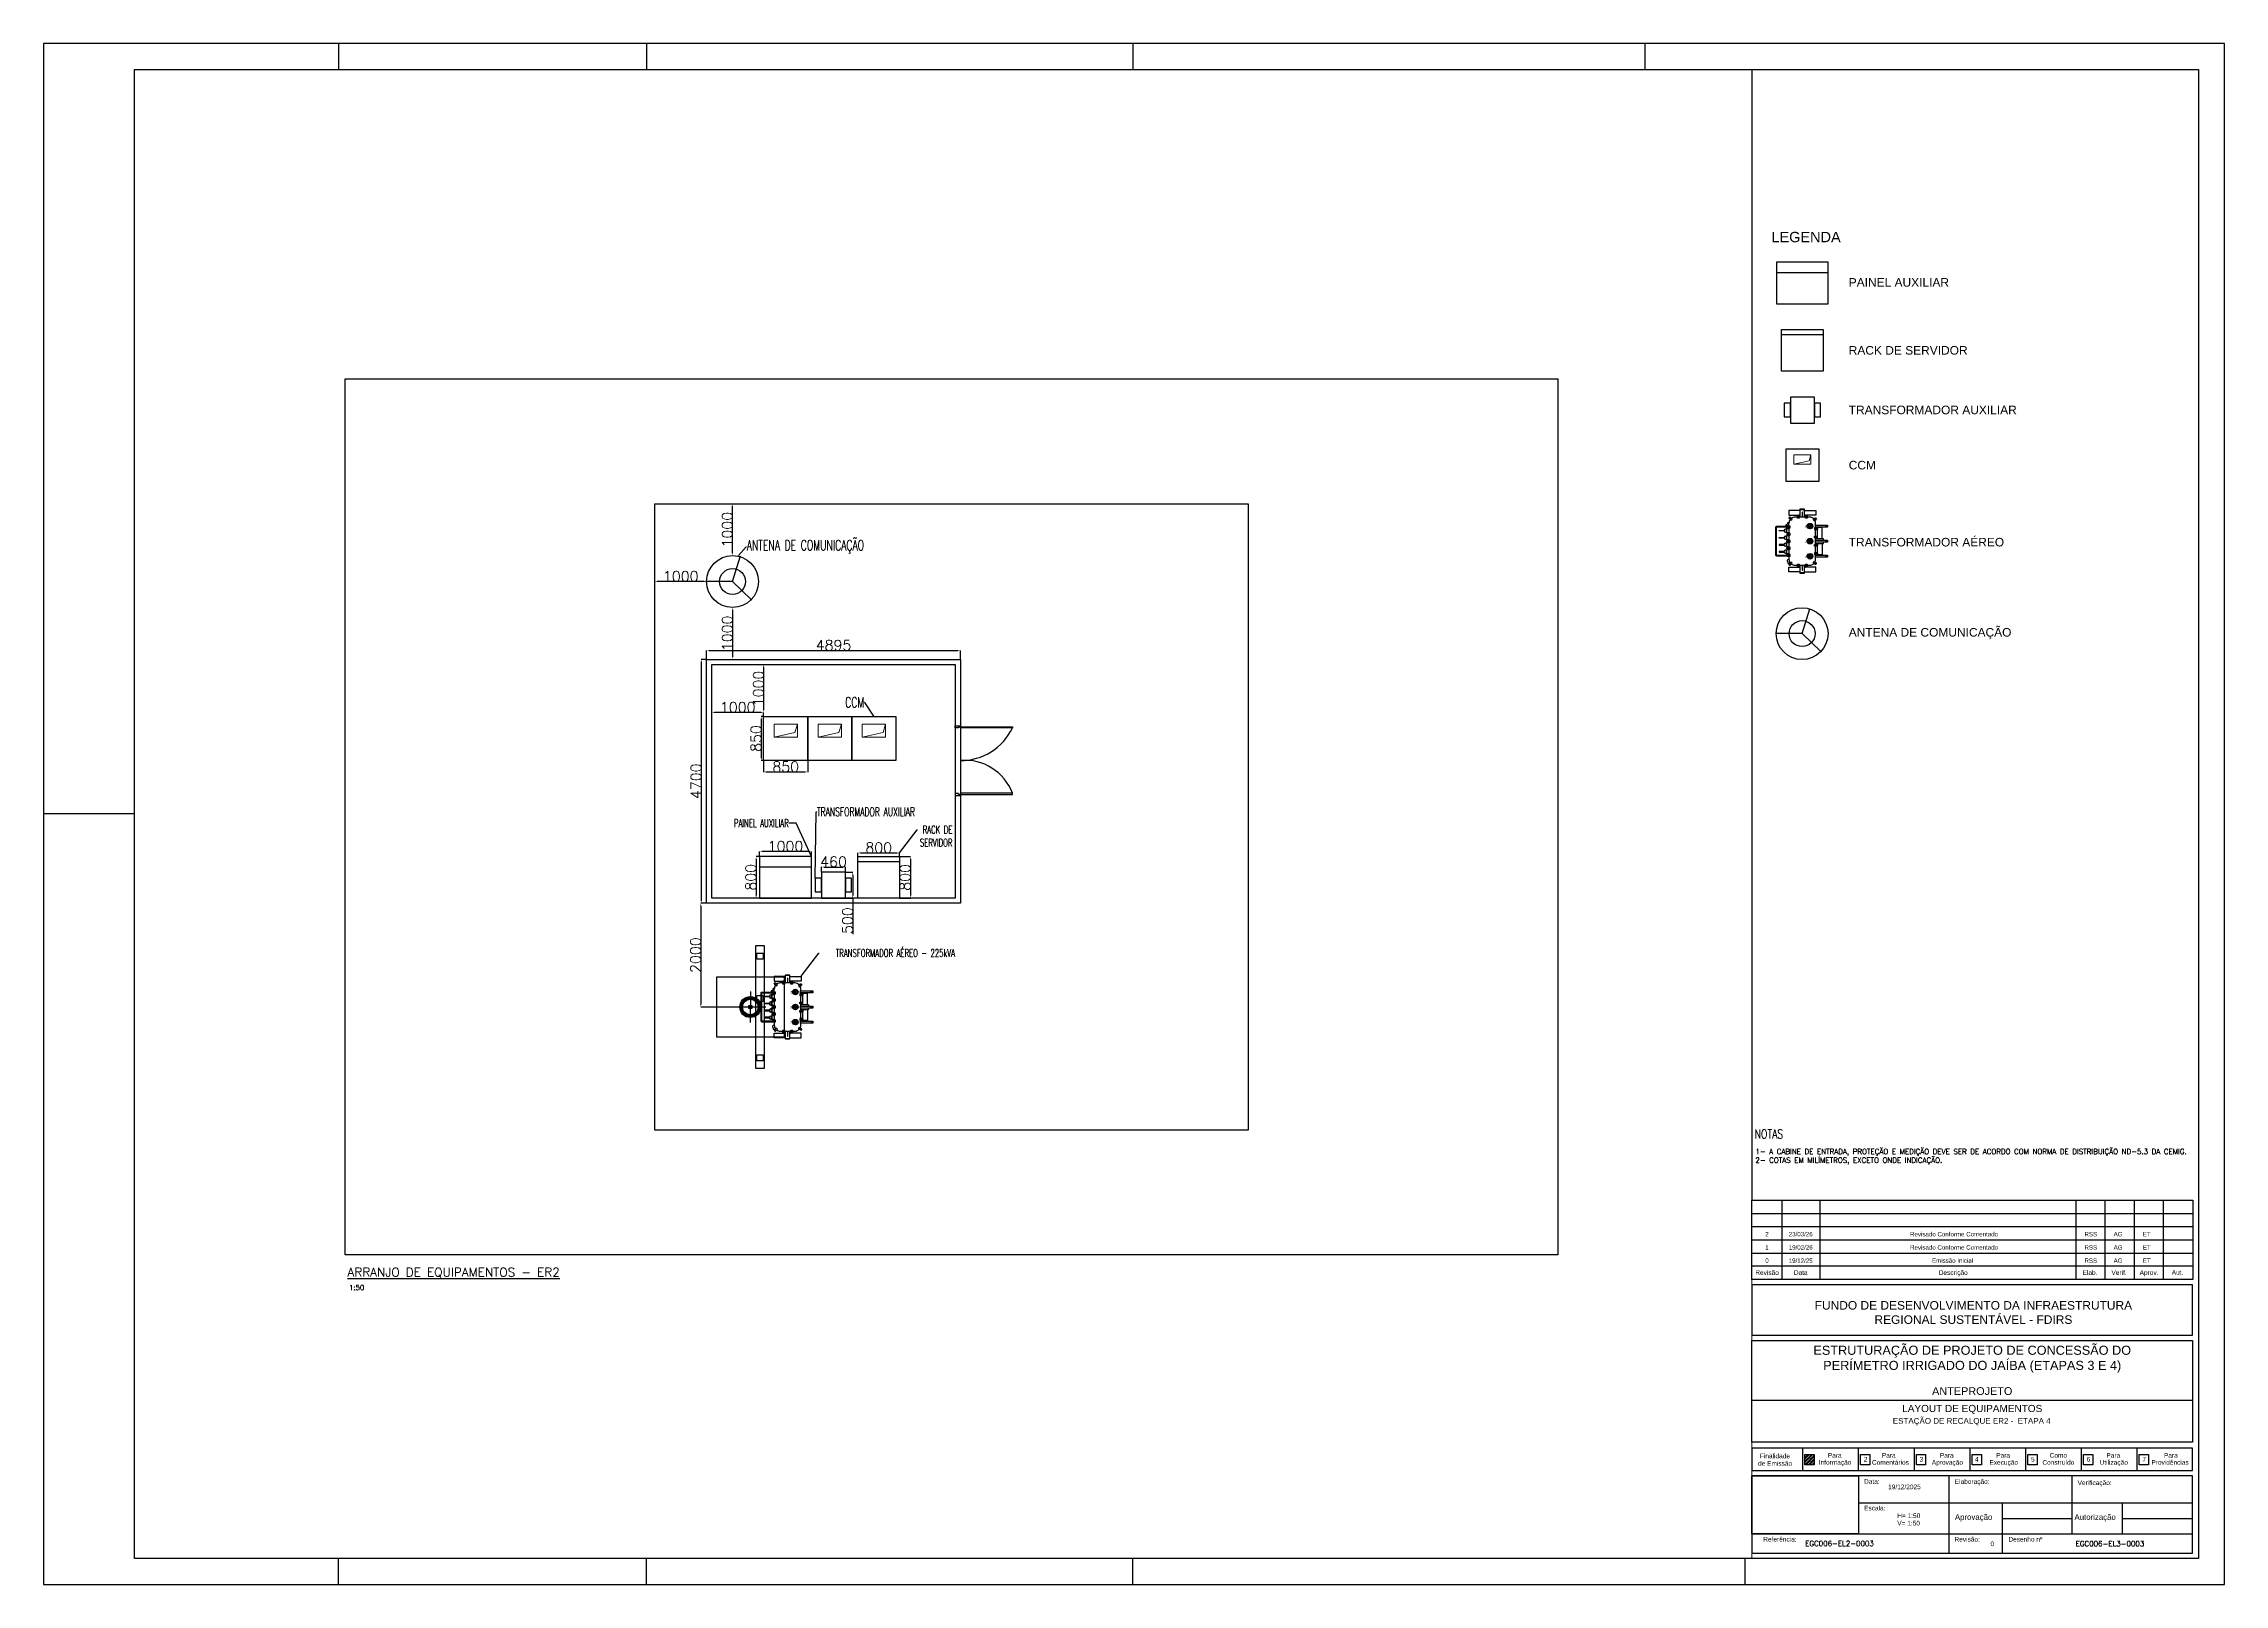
# Paper-space layout 'Layout1' of a CAD drawing. Header units: metres, sheet in millimetres. Extents: x 0 to 841, y 0 to 594.
# The model-space entities are those that its viewports show. They can reach past a viewport. Long polylines and large blocks are cut down to what shows.
import ezdxf
from ezdxf import colors
from ezdxf.entities.mleader import LeaderData, LeaderLine
from ezdxf.math import Vec2, Vec3

# ---------------------------------------------------------------- set-up
doc = ezdxf.new("R2010")
doc.units = ezdxf.units.M
doc.header["$LTSCALE"] = 50
doc.header["$MEASUREMENT"] = 0
doc.header["$PDMODE"] = 1
doc.header["$PDSIZE"] = 10
doc.linetypes.add('PHANTOM', pattern=[63.5, 31.75, -6.35, 6.35, -6.35, 6.35, -6.35])
doc.layers.get('0').update_dxf_attribs({"linetype": 'CONTINUOUS'})
doc.layers.get('DEFPOINTS').update_dxf_attribs({"linetype": 'CONTINUOUS'})
for name, color, linetype in [('A-FORMATO', 7, 'CONTINUOUS'), ('GIRO', 1, 'CONTINUOUS'), ('PDF4_Geometry', 7, 'CONTINUOUS'), ('PDF4_Text', 7, 'CONTINUOUS'), ('PDF_0', 7, 'CONTINUOUS'), ('PDF_EL_EQUIP', 7, 'CONTINUOUS')]:
    doc.layers.add(name, color=color, linetype=linetype)
doc.layers.add('A-WINDOWS', color=255, linetype='CONTINUOUS', plot=False)
doc.styles.add('ARIAL', font='arial.ttf', dxfattribs={"height": 50})
doc.styles.add('FORMATO', font='ROMANS.shx', dxfattribs={"height": 0.2})
doc.styles.add('PDF Arial Narrow', font='ARIALN.TTF')
doc.styles.add('RomanS 1.0', font='ROMANS.shx')
doc.styles.get("Standard").update_dxf_attribs({"font": 'romans', "width": 0.65, "height": 30})
doc.linetypes.add('FENCELINE2', pattern='A,6.35,-2.54,[132,ltypeshp.shx,S=2.54,R=0,X=-2.54,Y=0],-2.54,25.4', length=36.83)
doc.dimstyles.new('ISO-25', dxfattribs={"dimtxt": 2.5, "dimasz": 2.5, "dimexe": 1.25, "dimexo": 0.625, "dimtad": 1, "dimtxsty": 'Standard', "dimcen": 2.5, "dimadec": 0, "dimazin": 0, "dimtfac": 1, "dimtmove": 0, "dimatfit": 3, "dimfxl": 1, "dimarcsym": 0})
picture_1 = doc.add_image_def('image1.png', size_in_pixel=(270, 147))

# ---------------------------------------------------------------- blocks, each defined once
blk = doc.blocks.new('A$C866ee625')
at = {"layer": 'A-FORMATO', "color": 2, "insert": (-174.67, -72.56), "char_height": 4, "width": 135.9324, "attachment_point": 1, "style": 'ARIAL'}
blk.add_mtext('LEGENDA ', dxfattribs=at)
blk = doc.blocks.new('A$C9bcb3b30')
blk.add_blockref('A$C866ee625', (0, 0))
blk = doc.blocks.new('*D9')
at = {"color": 0, "lineweight": -2, "ltscale": 3, "transparency": 16777216}
for p, q in [((25672, 20287), (25672, 19387)), ((25673, 20337), (25673, 20337)), ((25673, 19337), (25673, 19337))]:
    blk.add_line(p, q, dxfattribs=at)
at = {"color": 0, "ltscale": 3, "transparency": 16777216}
for points in [[(25664, 20287), (25680, 20287), (25672, 20337)], [(25664, 19387), (25680, 19387), (25672, 19337)]]:
    blk.add_solid(points, dxfattribs=at)
at = {"layer": 'DEFPOINTS', "color": 0, "ltscale": 3, "transparency": 16777216}
for p in [(25672, 20337), (25672, 19337), (25672, 19337)]:
    blk.add_point(p, dxfattribs=at)
at = {"color": 0, "ltscale": 3, "transparency": 16777216, "insert": (25571, 19837), "char_height": 200, "attachment_point": 5, "rotation": 90, "style": 'RomanS 1.0'}
blk.add_mtext('1000', dxfattribs=at)
blk = doc.blocks.new('*D5')
at = {"color": 0, "lineweight": -2, "ltscale": 3, "transparency": 16777216}
for p, q in [((25672, 21387), (25672, 22287)), ((25673, 22337), (25673, 22337)), ((25673, 21337), (25673, 21337))]:
    blk.add_line(p, q, dxfattribs=at)
at = {"color": 0, "ltscale": 3, "transparency": 16777216}
for points in [[(25664, 22287), (25680, 22287), (25672, 22337)], [(25664, 21387), (25680, 21387), (25672, 21337)]]:
    blk.add_solid(points, dxfattribs=at)
at = {"layer": 'DEFPOINTS', "color": 0, "ltscale": 3, "transparency": 16777216}
for p in [(25672, 22337), (25672, 22337), (25672, 21337)]:
    blk.add_point(p, dxfattribs=at)
at = {"color": 0, "ltscale": 3, "transparency": 16777216, "insert": (25571, 21837), "char_height": 200, "attachment_point": 5, "rotation": 90, "style": 'RomanS 1.0'}
blk.add_mtext('1000', dxfattribs=at)
blk = doc.blocks.new('*D10')
at = {"color": 0, "lineweight": -2, "ltscale": 3, "transparency": 16777216}
for p, q in [((25272, 18237), (25272, 18313)), ((26222, 18311), (25322, 18311)), ((26272, 18237), (26272, 18313))]:
    blk.add_line(p, q, dxfattribs=at)
at = {"color": 0, "ltscale": 3, "transparency": 16777216}
for points in [[(25322, 18320), (25322, 18303), (25272, 18311)], [(26222, 18320), (26222, 18303), (26272, 18311)]]:
    blk.add_solid(points, dxfattribs=at)
at = {"layer": 'DEFPOINTS', "color": 0, "ltscale": 3, "transparency": 16777216}
for p in [(25272, 18311), (25272, 18237), (26272, 18237)]:
    blk.add_point(p, dxfattribs=at)
at = {"color": 0, "ltscale": 3, "transparency": 16777216, "insert": (25772, 18412), "char_height": 200, "attachment_point": 5, "style": 'RomanS 1.0'}
blk.add_mtext('1000', dxfattribs=at)
blk = doc.blocks.new('*D6')
at = {"color": 0, "lineweight": -2, "ltscale": 3, "transparency": 16777216}
for p, q in [((26273, 19237), (26274, 19237)), ((26273, 18363), (26273, 19187)), ((26273, 18313), (26274, 18313))]:
    blk.add_line(p, q, dxfattribs=at)
at = {"color": 0, "ltscale": 3, "transparency": 16777216}
for points in [[(26264, 19187), (26281, 19187), (26273, 19237)], [(26264, 18363), (26281, 18363), (26273, 18313)]]:
    blk.add_solid(points, dxfattribs=at)
at = {"layer": 'DEFPOINTS', "color": 0, "ltscale": 3, "transparency": 16777216}
for p in [(26272, 19237), (26273, 19237), (26272, 18313)]:
    blk.add_point(p, dxfattribs=at)
at = {"color": 0, "ltscale": 3, "transparency": 16777216, "insert": (26172, 18775), "char_height": 200, "attachment_point": 5, "rotation": 90, "style": 'RomanS 1.0'}
blk.add_mtext('1000', dxfattribs=at)
blk = doc.blocks.new('*D11')
at = {"color": 0, "lineweight": -2, "ltscale": 3, "transparency": 16777216}
for p, q in [((26271, 18237), (26224, 18237)), ((26226, 18187), (26226, 17436)), ((26271, 17386), (26224, 17386))]:
    blk.add_line(p, q, dxfattribs=at)
at = {"color": 0, "ltscale": 3, "transparency": 16777216}
for points in [[(26217, 18187), (26234, 18187), (26226, 18237)], [(26217, 17436), (26234, 17436), (26226, 17386)]]:
    blk.add_solid(points, dxfattribs=at)
at = {"layer": 'DEFPOINTS', "color": 0, "ltscale": 3, "transparency": 16777216}
for p in [(26272, 18237), (26226, 17386), (26272, 17386)]:
    blk.add_point(p, dxfattribs=at)
at = {"color": 0, "ltscale": 3, "transparency": 16777216, "insert": (26125, 17811), "char_height": 200, "attachment_point": 5, "rotation": 90, "style": 'RomanS 1.0'}
blk.add_mtext('850', dxfattribs=at)
blk = doc.blocks.new('*D12')
at = {"color": 0, "lineweight": -2, "ltscale": 3, "transparency": 16777216}
for p, q in [((26272, 17385), (26272, 17165)), ((27123, 17385), (27123, 17165)), ((26322, 17167), (27073, 17167))]:
    blk.add_line(p, q, dxfattribs=at)
at = {"color": 0, "ltscale": 3, "transparency": 16777216}
for points in [[(26322, 17175), (26322, 17158), (26272, 17167)], [(27073, 17175), (27073, 17158), (27123, 17167)]]:
    blk.add_solid(points, dxfattribs=at)
at = {"layer": 'DEFPOINTS', "color": 0, "ltscale": 3, "transparency": 16777216}
for p in [(26272, 17386), (27123, 17386), (27123, 17167)]:
    blk.add_point(p, dxfattribs=at)
at = {"color": 0, "ltscale": 3, "transparency": 16777216, "insert": (26697, 17267), "char_height": 200, "attachment_point": 5, "style": 'RomanS 1.0'}
blk.add_mtext('850', dxfattribs=at)
blk = doc.blocks.new('*D13')
at = {"color": 0, "lineweight": -2, "ltscale": 3, "transparency": 16777216}
for p, q in [((24172, 20837), (24172, 20838)), ((25122, 20837), (24222, 20837)), ((25172, 20837), (25172, 20838))]:
    blk.add_line(p, q, dxfattribs=at)
at = {"color": 0, "ltscale": 3, "transparency": 16777216}
for points in [[(24222, 20845), (24222, 20828), (24172, 20837)], [(25122, 20845), (25122, 20828), (25172, 20837)]]:
    blk.add_solid(points, dxfattribs=at)
at = {"layer": 'DEFPOINTS', "color": 0, "ltscale": 3, "transparency": 16777216}
for p in [(24172, 20837), (24172, 20837), (25172, 20837)]:
    blk.add_point(p, dxfattribs=at)
at = {"color": 0, "ltscale": 3, "transparency": 16777216, "insert": (24672, 20937), "char_height": 200, "attachment_point": 5, "style": 'RomanS 1.0'}
blk.add_mtext('1000', dxfattribs=at)
blk = doc.blocks.new('*D7')
at = {"color": 0, "lineweight": -2, "ltscale": 3, "transparency": 16777216}
for p, q in [((25171, 19337), (25067, 19337)), ((25068, 19287), (25068, 14686)), ((25171, 14636), (25067, 14636))]:
    blk.add_line(p, q, dxfattribs=at)
at = {"color": 0, "ltscale": 3, "transparency": 16777216}
for points in [[(25060, 19287), (25077, 19287), (25068, 19337)], [(25060, 14686), (25077, 14686), (25068, 14636)]]:
    blk.add_solid(points, dxfattribs=at)
at = {"layer": 'DEFPOINTS', "color": 0, "ltscale": 3, "transparency": 16777216}
for p in [(25172, 19337), (25068, 14636), (25172, 14636)]:
    blk.add_point(p, dxfattribs=at)
at = {"color": 0, "ltscale": 3, "transparency": 16777216, "insert": (24968, 16986), "char_height": 200, "width": 982.57, "attachment_point": 5, "rotation": 90, "style": 'RomanS 1.0'}
blk.add_mtext('4700', dxfattribs=at)
blk = doc.blocks.new('*D14')
at = {"color": 0, "lineweight": -2, "ltscale": 3, "transparency": 16777216}
for p, q in [((25172, 19337), (25172, 19510)), ((25222, 19509), (30017, 19509)), ((30067, 19337), (30067, 19510))]:
    blk.add_line(p, q, dxfattribs=at)
at = {"color": 0, "ltscale": 3, "transparency": 16777216}
for points in [[(25222, 19517), (25222, 19501), (25172, 19509)], [(30017, 19517), (30017, 19501), (30067, 19509)]]:
    blk.add_solid(points, dxfattribs=at)
at = {"layer": 'DEFPOINTS', "color": 0, "ltscale": 3, "transparency": 16777216}
for p in [(30067, 19509), (25172, 19337), (30067, 19337)]:
    blk.add_point(p, dxfattribs=at)
at = {"color": 0, "ltscale": 3, "transparency": 16777216, "insert": (27620, 19609), "char_height": 200, "attachment_point": 5, "style": 'RomanS 1.0'}
blk.add_mtext('4895', dxfattribs=at)
blk = doc.blocks.new('POSTE_CIRCULAR_CONCRETO')
h = blk.add_hatch(color=253)
h.dxf.hatch_style = 1
edge = h.paths.add_edge_path(flags=17)
edge.add_arc((0, 0), 149, 0, 360)
edge = h.paths.add_edge_path()
edge.add_arc((0, 0), 202, 0, 360)
at = {"color": 8, "linetype": 'Continuous', "ltscale": 0.3}
for p, q in [((-1, 575), (-652, 572)), ((-652, 572), (-647, -578)), ((648, 578), (-1, 575)), ((648, 578), (653, -572)), ((-647, -578), (653, -572))]:
    blk.add_line(p, q, dxfattribs=at)
at = {"color": 8, "linetype": 'Continuous', "ltscale": 0.3, "flags": 128}
for points in [[(300, 1), (-300, -1)], [(-1, 300), (1, -300)]]:
    blk.add_lwpolyline(points, dxfattribs=at)
at = {"color": 8, "linetype": 'Continuous', "ltscale": 0.3}
blk.add_lwpolyline([(30, 30), (30, -30), (-30, -30), (-30, 30)], close=True, dxfattribs=at)
at = {"color": 3, "linetype": 'Continuous'}
for radius in [202, 149]:
    blk.add_circle((0, 0), radius, dxfattribs=at)
at = {"color": 8, "linetype": 'Continuous', "ltscale": 0.3}
for radius in [30.1, 12.5]:
    blk.add_circle((0, 0), radius, dxfattribs=at)
blk = doc.blocks.new('*D8')
at = {"color": 0, "lineweight": -2, "ltscale": 3, "transparency": 16777216}
for p, q in [((25171, 14636), (25058, 14636)), ((25059, 14586), (25059, 12685)), ((26015, 12635), (25058, 12635))]:
    blk.add_line(p, q, dxfattribs=at)
at = {"color": 0, "ltscale": 3, "transparency": 16777216}
for points in [[(25051, 14586), (25068, 14586), (25059, 14636)], [(25051, 12685), (25068, 12685), (25059, 12635)]]:
    blk.add_solid(points, dxfattribs=at)
at = {"layer": 'DEFPOINTS', "color": 0, "ltscale": 3, "transparency": 16777216}
for p in [(25172, 14636), (25059, 12635), (26015, 12635)]:
    blk.add_point(p, dxfattribs=at)
at = {"color": 0, "ltscale": 3, "transparency": 16777216, "insert": (24959, 13636), "char_height": 200, "attachment_point": 5, "rotation": 90, "style": 'RomanS 1.0'}
blk.add_mtext('2000', dxfattribs=at)
blk = doc.blocks.new('*D15')
at = {"color": 0, "lineweight": -2, "ltscale": 3, "transparency": 16777216}
for p, q in [((26194, 15537), (26194, 15636)), ((27144, 15634), (26244, 15634)), ((27194, 15537), (27194, 15636))]:
    blk.add_line(p, q, dxfattribs=at)
at = {"color": 0, "ltscale": 3, "transparency": 16777216}
for points in [[(26244, 15643), (26244, 15626), (26194, 15634)], [(27144, 15643), (27144, 15626), (27194, 15634)]]:
    blk.add_solid(points, dxfattribs=at)
at = {"layer": 'DEFPOINTS', "color": 0, "ltscale": 3, "transparency": 16777216}
for p in [(26194, 15634), (26194, 15536), (27194, 15536)]:
    blk.add_point(p, dxfattribs=at)
at = {"color": 0, "ltscale": 3, "transparency": 16777216, "insert": (26694, 15735), "char_height": 200, "attachment_point": 5, "style": 'RomanS 1.0'}
blk.add_mtext('1000', dxfattribs=at)
blk = doc.blocks.new('*D16')
at = {"color": 0, "lineweight": -2, "ltscale": 3, "transparency": 16777216}
for p, q in [((26194, 15536), (26125, 15536)), ((26126, 15486), (26126, 14786)), ((26194, 14736), (26125, 14736))]:
    blk.add_line(p, q, dxfattribs=at)
at = {"color": 0, "ltscale": 3, "transparency": 16777216}
for points in [[(26118, 15486), (26134, 15486), (26126, 15536)], [(26118, 14786), (26134, 14786), (26126, 14736)]]:
    blk.add_solid(points, dxfattribs=at)
at = {"layer": 'DEFPOINTS', "color": 0, "ltscale": 3, "transparency": 16777216}
for p in [(26194, 15536), (26126, 14736), (26194, 14736)]:
    blk.add_point(p, dxfattribs=at)
at = {"color": 0, "ltscale": 3, "transparency": 16777216, "insert": (26025, 15136), "char_height": 200, "attachment_point": 5, "rotation": 90, "style": 'RomanS 1.0'}
blk.add_mtext('800', dxfattribs=at)
blk = doc.blocks.new('*D17')
at = {"color": 0, "lineweight": -2, "ltscale": 3, "transparency": 16777216}
for p, q in [((27851, 15235), (27992, 15235)), ((27990, 15185), (27990, 14786)), ((27851, 14736), (27992, 14736)), ((27990, 14736), (27990, 14042))]:
    blk.add_line(p, q, dxfattribs=at)
at = {"color": 0, "ltscale": 3, "transparency": 16777216}
for points in [[(27982, 15185), (27999, 15185), (27990, 15235)], [(27982, 14786), (27999, 14786), (27990, 14736)]]:
    blk.add_solid(points, dxfattribs=at)
at = {"layer": 'DEFPOINTS', "color": 0, "ltscale": 3, "transparency": 16777216}
for p in [(27850, 15235), (27850, 14736), (27990, 14736)]:
    blk.add_point(p, dxfattribs=at)
at = {"color": 0, "ltscale": 3, "transparency": 16777216, "insert": (27890, 14300), "char_height": 200, "attachment_point": 5, "rotation": 90, "style": 'RomanS 1.0'}
blk.add_mtext('500', dxfattribs=at)
blk = doc.blocks.new('*D18')
at = {"color": 0, "lineweight": -2, "ltscale": 3, "transparency": 16777216}
for p, q in [((27389, 15236), (27389, 15335)), ((27439, 15334), (27800, 15334)), ((27850, 15236), (27850, 15335))]:
    blk.add_line(p, q, dxfattribs=at)
at = {"color": 0, "ltscale": 3, "transparency": 16777216}
for points in [[(27439, 15342), (27439, 15326), (27389, 15334)], [(27800, 15342), (27800, 15326), (27850, 15334)]]:
    blk.add_solid(points, dxfattribs=at)
at = {"layer": 'DEFPOINTS', "color": 0, "ltscale": 3, "transparency": 16777216}
for p in [(27389, 15235), (27850, 15334), (27850, 15235)]:
    blk.add_point(p, dxfattribs=at)
at = {"color": 0, "ltscale": 3, "transparency": 16777216, "insert": (27620, 15435), "char_height": 200, "attachment_point": 5, "style": 'RomanS 1.0'}
blk.add_mtext('460', dxfattribs=at)
blk = doc.blocks.new('*D19')
at = {"color": 0, "lineweight": -2, "ltscale": 3, "transparency": 16777216}
for p, q in [((28891, 15536), (29103, 15536)), ((29102, 15486), (29102, 14786)), ((28891, 14736), (29103, 14736))]:
    blk.add_line(p, q, dxfattribs=at)
at = {"color": 0, "ltscale": 3, "transparency": 16777216}
for points in [[(29093, 15486), (29110, 15486), (29102, 15536)], [(29093, 14786), (29110, 14786), (29102, 14736)]]:
    blk.add_solid(points, dxfattribs=at)
at = {"layer": 'DEFPOINTS', "color": 0, "ltscale": 3, "transparency": 16777216}
for p in [(28890, 15536), (28890, 14736), (29102, 14736)]:
    blk.add_point(p, dxfattribs=at)
at = {"color": 0, "ltscale": 3, "transparency": 16777216, "insert": (29001, 15134), "char_height": 200, "attachment_point": 5, "rotation": 90, "style": 'RomanS 1.0'}
blk.add_mtext('800', dxfattribs=at)
blk = doc.blocks.new('*D20')
at = {"color": 0, "lineweight": -2, "ltscale": 3, "transparency": 16777216}
for p, q in [((28090, 15537), (28090, 15606)), ((28140, 15605), (28840, 15605)), ((28890, 15537), (28890, 15606))]:
    blk.add_line(p, q, dxfattribs=at)
at = {"color": 0, "ltscale": 3, "transparency": 16777216}
for points in [[(28140, 15614), (28140, 15597), (28090, 15605)], [(28840, 15614), (28840, 15597), (28890, 15605)]]:
    blk.add_solid(points, dxfattribs=at)
at = {"layer": 'DEFPOINTS', "color": 0, "ltscale": 3, "transparency": 16777216}
for p in [(28890, 15605), (28090, 15536), (28890, 15536)]:
    blk.add_point(p, dxfattribs=at)
at = {"color": 0, "ltscale": 3, "transparency": 16777216, "insert": (28490, 15706), "char_height": 200, "attachment_point": 5, "style": 'RomanS 1.0'}
blk.add_mtext('800', dxfattribs=at)

msp = doc.modelspace()

# ---------------------------------------------------------------- linework, layer by layer
at = {"color": 7}
for p, q in [((25671.931, 20836.792), (25821.662, 21313.846)), ((25671.931, 20836.792), (25171.931, 20836.792)), ((25671.931, 20836.792), (26032.239, 20490.363)), ((28821.819, 17386.01), (26271.931, 17386.01))]:
    msp.add_line(p, q, dxfattribs=at)
at = {"ltscale": 3}
for p, q in [((26194.375, 15336.01), (27194.375, 15336.01)), ((28889.93, 15436.01), (28089.93, 15436.01))]:
    msp.add_line(p, q, dxfattribs=at)
at = {"color": 6, "linetype": 'PHANTOM'}
msp.add_lwpolyline([(18202.666, 24742.36), (41586.369, 24742.36), (41586.369, 7857.311), (18202.666, 7857.311)], close=True, dxfattribs=at)
at = {"linetype": 'FENCELINE2'}
msp.add_lwpolyline([(24171.931, 22336.678), (35617.104, 22336.678), (35617.104, 10262.993), (24171.931, 10262.993)], close=True, dxfattribs=at)
at = {"ltscale": 3}
for points in [[(25171.931, 19336.678), (30067.486, 19336.678), (30067.486, 14636.01), (25171.931, 14636.01)], [(25271.931, 19236.678), (29967.486, 19236.678), (29967.486, 14736.01), (25271.931, 14736.01)], [(26194.375, 14736.01), (27194.375, 14736.01), (27194.375, 15536.01), (26194.375, 15536.01)], [(28089.93, 15536.01), (28889.93, 15536.01), (28889.93, 14736.01), (28089.93, 14736.01)]]:
    msp.add_lwpolyline(points, close=True, dxfattribs=at)
at = {"color": 7}
for points in [[(30067.486, 18057.834), (30067.486, 18038.639), (30029.096, 18038.639), (30029.096, 18019.444), (29967.486, 18019.444), (29967.486, 18057.834)], [(30067.486, 18038.639), (31067.486, 18038.639), (31067.486, 18015.605), (30067.486, 18015.605)], [(30067.486, 16714.186), (30067.486, 16733.381), (30029.096, 16733.381), (30029.096, 16752.576), (29967.486, 16752.576), (29967.486, 16714.186)], [(30067.486, 16733.381), (31067.486, 16733.381), (31067.486, 16756.415), (30067.486, 16756.415)]]:
    msp.add_lwpolyline(points, close=True, dxfattribs=at)
at = {"color": 1}
msp.add_lwpolyline([(26121.598, 13823.01), (26283.08, 13822.724), (26283.08, 11449.707), (26121.598, 11449.993)], close=True, dxfattribs=at)
at = {"color": 3}
for points in [[(26141.69, 13674.133), (26262.988, 13674.133), (26262.988, 13559.851), (26141.69, 13559.851)], [(26141.69, 12859.133), (26262.988, 12859.133), (26262.988, 12744.851), (26141.69, 12744.851)], [(26141.69, 11714.133), (26262.988, 11714.133), (26262.988, 11599.851), (26141.69, 11599.851)]]:
    msp.add_lwpolyline(points, close=True, dxfattribs=at)
at = {"color": 7}
for centre, radius in [((25671.931, 20836.792), 500), ((25671.931, 20836.792), 250), ((25821.662, 21313.846), 10), ((25171.812, 20836.907), 10), ((26032.239, 20490.363), 10)]:
    msp.add_circle(centre, radius, dxfattribs=at)
at = {"layer": 'GIRO'}
for centre, radius, start, end in [((30071.372, 18488.797), 1102.794, 269.7981372, 334.5905043), ((30159.088, 16422.544), 967.81, 20.1802768, 95.4310817)]:
    msp.add_arc(centre, radius, start, end, dxfattribs=at)
at = {"layer": 'PDF4_Geometry', "lineweight": 25}
for points in [[(26688.264, 13226.281), (26472.154, 13226.281), (26472.154, 13136.271), (26644.533, 13136.271)], [(26478.947, 13079.378), (26474.277, 13084.048), (26474.702, 13084.048), (26474.702, 13084.473), (26475.126, 13084.897), (26475.551, 13084.897), (26475.975, 13085.322), (26476.4, 13086.171), (26476.825, 13086.595), (26489.562, 13098.908), (26489.986, 13099.757), (26490.411, 13100.182), (26490.836, 13100.607), (26491.26, 13100.607), (26491.26, 13101.031), (26491.685, 13101.456), (26496.78, 13096.785)], [(26644.533, 13131.176), (26644.533, 13138.394), (26644.957, 13138.394), (26645.382, 13138.394), (26645.806, 13138.394), (26646.655, 13138.394), (26647.08, 13138.394), (26647.929, 13138.394), (26665.761, 13138.394), (26666.186, 13138.394), (26667.035, 13138.394), (26667.46, 13138.394), (26668.309, 13138.394), (26668.733, 13138.394), (26669.158, 13138.394), (26669.158, 13131.176)], [(26688.264, 13136.271), (26669.158, 13136.271)], [(26793.135, 13099.333), (26672.979, 13099.333)], [(26688.264, 13246.661), (26688.264, 13099.333)], [(26737.09, 13099.333), (26737.09, 13152.405), (26737.09, 13152.83), (26737.09, 13153.679), (26737.09, 13154.952), (26737.09, 13155.802), (26737.09, 13156.651), (26737.09, 13157.5), (26737.09, 13158.774), (26737.09, 13159.198), (26737.09, 13191.041), (26737.09, 13191.891), (26737.09, 13192.315), (26737.09, 13192.74), (26729.023, 13192.74), (26729.023, 13192.315), (26729.023, 13191.891), (26729.023, 13191.041), (26729.023, 13159.198), (26729.023, 13158.774), (26729.023, 13157.5), (26729.023, 13156.651), (26729.023, 13155.802), (26729.023, 13154.952), (26729.023, 13153.679), (26729.023, 13152.83), (26729.023, 13152.405), (26729.023, 13099.333)], [(26777.425, 13099.333), (26777.425, 13246.661)], [(26777.425, 13226.281), (26993.96, 13226.281), (26993.96, 13136.271), (26821.581, 13136.271)], [(26796.956, 13136.271), (26777.425, 13136.271)], [(26796.956, 13131.176), (26796.956, 13138.394), (26797.38, 13138.394), (26797.805, 13138.394), (26798.654, 13138.394), (26799.079, 13138.394), (26799.928, 13138.394), (26800.352, 13138.394), (26818.185, 13138.394), (26819.034, 13138.394), (26819.458, 13138.394), (26820.307, 13138.394), (26820.732, 13138.394), (26821.157, 13138.394), (26821.581, 13138.394), (26821.581, 13131.176)], [(26989.289, 12944.787), (26989.289, 12982.574), (26989.289, 12989.367), (26988.865, 12995.736), (26988.015, 13002.105), (26986.742, 13008.473), (26985.043, 13014.842), (26982.921, 13021.211), (26980.798, 13027.155), (26977.826, 13033.099), (26976.552, 13036.071)], [(26987.591, 13078.104), (26993.11, 13082.35), (26993.535, 13081.925), (26993.535, 13081.501), (26993.96, 13081.501), (26994.384, 13081.076), (26994.384, 13080.227), (26994.809, 13079.802), (26995.233, 13079.378), (27005.423, 13064.517), (27005.848, 13064.093), (27006.272, 13063.668), (27006.697, 13063.244), (27007.121, 13062.819), (27007.121, 13062.395), (27007.546, 13061.97), (27002.026, 13058.149)], [(26437.339, 12902.754), (26237.788, 12902.754), (26236.939, 12902.329), (26235.665, 12902.329), (26234.816, 12901.904), (26234.391, 12901.055), (26233.542, 12900.206), (26233.117, 12899.357), (26232.693, 12898.508), (26232.693, 12897.659), (26232.693, 12372.032), (26232.693, 12370.758), (26233.117, 12369.909), (26233.542, 12369.06), (26234.391, 12368.211), (26234.816, 12367.786), (26235.665, 12367.362), (26236.939, 12366.937), (26237.788, 12366.937), (26437.339, 12366.937)], [(26381.719, 12695.985), (26381.719, 12695.985)], [(26444.557, 12921.435), (26444.557, 12889.592), (26445.406, 12889.592), (26446.255, 12889.592), (26447.953, 12889.592), (26449.227, 12889.592), (26451.35, 12889.592), (26453.473, 12889.592), (26455.596, 12889.592), (26498.478, 12889.592), (26498.478, 12921.435), (26455.596, 12921.435), (26453.473, 12921.435), (26451.35, 12921.435), (26449.227, 12921.435), (26447.953, 12921.435), (26446.255, 12921.435), (26445.406, 12921.435), (26444.557, 12921.435), (26444.557, 12927.804), (26444.557, 12929.077), (26444.557, 12932.474), (26444.557, 12933.748), (26444.557, 12934.597), (26444.557, 12935.446), (26444.557, 12936.295), (26444.557, 12937.144), (26444.557, 12937.569), (26444.557, 12937.993), (26414.412, 12937.993), (26414.412, 12937.569), (26414.412, 12937.144), (26414.412, 12936.295), (26414.412, 12935.446), (26414.412, 12934.597), (26414.412, 12933.748), (26414.412, 12932.474), (26414.412, 12929.077), (26414.412, 12927.804), (26414.412, 12918.463)], [(26444.557, 12929.077), (26414.412, 12929.077)], [(26441.585, 12937.993), (26441.585, 12940.116), (26441.16, 12940.116), (26439.886, 12940.116), (26439.037, 12940.116), (26437.339, 12940.116), (26435.641, 12940.116), (26433.942, 12940.116), (26431.819, 12940.116), (26429.697, 12940.116), (26427.574, 12940.116), (26425.451, 12940.116), (26423.752, 12940.116), (26422.054, 12940.116), (26420.356, 12940.116), (26419.082, 12940.116), (26418.233, 12940.116), (26417.808, 12940.116), (26417.808, 12937.993)], [(26424.177, 12948.183), (26418.658, 12948.183), (26418.658, 12940.116)], [(26423.752, 12902.754), (26423.752, 12899.782), (26424.177, 12899.782), (26425.451, 12899.782), (26426.3, 12899.782), (26427.998, 12899.782), (26429.272, 12899.782), (26430.97, 12899.782), (26432.244, 12899.782), (26433.518, 12899.782), (26434.367, 12899.782), (26435.216, 12899.782), (26435.641, 12899.782), (26435.641, 12902.754)], [(26435.216, 12948.183), (26424.177, 12948.183), (26424.177, 12940.116)], [(26429.272, 12864.117), (26426.3, 12864.117)], [(26426.3, 12811.47), (26429.272, 12811.47)], [(26429.272, 12728.677), (26426.3, 12728.677)], [(26426.3, 12676.029), (26429.272, 12676.029)], [(26476.825, 12871.335), (26429.272, 12868.787), (26429.272, 12867.938), (26429.272, 12867.089), (26429.272, 12866.24), (26429.272, 12864.542), (26429.272, 12862.843), (26429.272, 12860.72), (26429.272, 12858.173), (26429.272, 12855.626), (26429.272, 12852.653), (26429.272, 12849.681), (26429.272, 12846.709), (26429.272, 12843.737), (26429.272, 12840.341), (26429.272, 12836.944), (26429.272, 12833.548), (26429.272, 12830.575), (26429.272, 12827.179), (26429.272, 12824.207), (26429.272, 12821.235), (26429.272, 12818.687), (26429.272, 12816.14), (26429.272, 12814.017), (26429.272, 12811.894), (26429.272, 12810.196), (26429.272, 12808.922), (26429.272, 12808.073), (26429.272, 12807.224), (26429.272, 12806.799), (26476.825, 12804.252)], [(26476.825, 12735.895), (26429.272, 12733.347), (26429.272, 12732.498), (26429.272, 12731.649), (26429.272, 12730.8), (26429.272, 12729.102), (26429.272, 12727.403), (26429.272, 12725.28), (26429.272, 12722.733), (26429.272, 12720.185), (26429.272, 12717.638), (26429.272, 12714.666), (26429.272, 12711.269), (26429.272, 12708.297), (26429.272, 12704.901), (26429.272, 12701.504), (26429.272, 12698.107), (26429.272, 12695.135), (26429.272, 12691.739), (26429.272, 12688.767), (26429.272, 12685.795), (26429.272, 12683.247), (26429.272, 12680.7), (26429.272, 12678.577), (26429.272, 12676.454), (26429.272, 12674.756), (26429.272, 12673.482), (26429.272, 12672.633), (26429.272, 12671.784), (26429.272, 12671.359), (26476.825, 12668.812)], [(26440.736, 12940.116), (26440.736, 12948.183), (26435.216, 12948.183), (26435.216, 12940.116)], [(26444.557, 12918.038), (26437.339, 12918.038), (26437.339, 12917.614), (26437.339, 12917.189), (26437.339, 12916.765), (26437.339, 12916.34), (26437.339, 12915.915), (26437.339, 12915.066), (26437.339, 12914.642), (26437.339, 12896.385), (26437.339, 12895.96), (26437.339, 12895.111), (26437.339, 12894.687), (26437.339, 12894.262), (26437.339, 12893.837), (26437.339, 12893.413), (26437.339, 12892.988), (26444.557, 12892.988)], [(26444.557, 12782.598), (26437.339, 12782.598), (26437.339, 12782.174), (26437.339, 12781.749), (26437.339, 12781.325), (26437.339, 12780.9), (26437.339, 12780.475), (26437.339, 12779.626), (26437.339, 12779.202), (26437.339, 12761.369), (26437.339, 12760.52), (26437.339, 12759.671), (26437.339, 12759.247), (26437.339, 12758.822), (26437.339, 12758.397), (26437.339, 12757.973), (26437.339, 12757.548), (26444.557, 12757.548)], [(26444.557, 12622.533), (26437.339, 12622.533), (26437.339, 12622.957), (26437.339, 12623.382), (26437.339, 12623.806), (26437.339, 12624.656), (26437.339, 12625.08), (26437.339, 12625.929), (26437.339, 12643.762), (26437.339, 12644.186), (26437.339, 12645.035), (26437.339, 12645.46), (26437.339, 12645.884), (26437.339, 12646.309), (26437.339, 12646.734), (26437.339, 12647.158), (26444.557, 12647.158)], [(26453.048, 12981.725), (26453.048, 12983.848), (26453.048, 12985.122), (26452.624, 12986.82), (26452.624, 12987.669), (26452.624, 12988.518), (26452.624, 12988.943), (26451.35, 12988.943), (26451.35, 12988.518), (26451.35, 12987.669), (26451.35, 12986.82), (26451.35, 12985.122), (26451.35, 12983.423), (26451.35, 12981.725), (26450.501, 12981.725), (26450.501, 12981.3), (26450.501, 12980.876), (26450.501, 12980.451), (26450.925, 12979.602), (26450.925, 12978.753), (26450.925, 12978.328), (26450.925, 12977.904), (26451.35, 12977.904), (26451.35, 12975.781), (26451.775, 12974.083), (26451.775, 12971.96), (26451.775, 12970.261), (26451.775, 12968.563), (26451.775, 12967.289), (26451.775, 12966.016), (26451.775, 12965.166), (26453.473, 12965.166), (26453.473, 12965.591), (26453.473, 12966.016), (26453.048, 12967.289), (26453.048, 12968.563), (26453.048, 12970.261), (26453.048, 12971.96), (26453.048, 12974.083), (26453.048, 12975.781), (26453.048, 12977.904)], [(26457.294, 12981.725), (26453.048, 12981.725), (26451.35, 12981.725)], [(26451.35, 12977.904), (26453.048, 12977.904), (26457.294, 12977.904)], [(26472.154, 12902.754), (26462.814, 12902.754)], [(26476.825, 12989.792), (26470.88, 12989.792), (26470.456, 12989.792), (26470.031, 12989.792), (26469.607, 12989.367), (26469.182, 12988.943), (26469.182, 12988.518), (26469.182, 12988.094)], [(26476.825, 12921.435), (26476.825, 12982.574), (26471.305, 12982.574), (26470.88, 12982.574), (26470.456, 12982.574), (26470.031, 12982.15), (26469.607, 12981.3), (26469.607, 12980.027), (26469.607, 12978.753), (26469.607, 12976.63), (26469.607, 12974.932), (26470.031, 12974.083), (26470.456, 12973.233), (26470.88, 12973.233), (26471.305, 12972.809), (26476.825, 12973.233)], [(26471.305, 12972.809), (26470.88, 12972.809), (26470.456, 12972.809), (26470.031, 12972.809), (26469.607, 12972.384), (26469.607, 12971.535), (26470.031, 12971.111), (26470.456, 12970.686), (26470.88, 12970.686), (26471.305, 12970.686), (26476.825, 12970.686)], [(26469.607, 12971.96), (26469.607, 12971.535), (26469.607, 12971.111)], [(26476.825, 12889.592), (26476.825, 12785.995)], [(26476.825, 12754.152), (26476.825, 12650.555)], [(26476.825, 12618.712), (26476.825, 12515.539)], [(26879.324, 12899.357), (26878.899, 12899.357), (26875.927, 12900.206), (26872.955, 12901.055), (26869.983, 12902.754), (26867.436, 12904.452), (26865.313, 12906.15), (26863.19, 12908.273), (26861.067, 12910.821), (26859.793, 12913.793), (26858.519, 12916.34), (26857.67, 12919.312), (26857.246, 12922.284), (26856.821, 12925.681), (26857.246, 12928.653), (26857.67, 12931.625), (26858.519, 12934.597), (26859.793, 12937.569), (26861.067, 12940.116), (26863.19, 12942.664), (26865.313, 12944.787), (26867.436, 12946.91), (26869.983, 12948.608), (26872.955, 12949.882), (26875.927, 12951.155), (26877.625, 12951.58)], [(26879.324, 12608.522), (26878.899, 12608.522), (26875.927, 12609.371), (26872.955, 12610.22), (26869.983, 12611.494), (26867.436, 12613.192), (26865.313, 12615.315), (26863.19, 12617.438), (26861.067, 12619.985), (26859.793, 12622.957), (26858.519, 12625.505), (26857.67, 12628.477), (26857.246, 12631.449), (26856.821, 12634.845), (26857.246, 12637.817), (26857.67, 12640.79), (26858.519, 12643.762), (26859.793, 12646.734), (26861.067, 12649.281), (26863.19, 12651.829), (26865.313, 12653.951), (26867.436, 12656.074), (26869.983, 12657.773), (26872.955, 12659.046), (26875.927, 12660.32), (26877.625, 12660.745)], [(26894.184, 12935.446), (26894.184, 12937.569), (26893.759, 12937.569), (26893.335, 12937.569), (26892.486, 12937.569), (26891.212, 12937.569), (26889.938, 12937.569), (26888.24, 12937.569), (26886.541, 12937.569), (26884.419, 12937.569), (26882.296, 12937.569), (26880.597, 12937.569), (26878.899, 12937.569), (26877.201, 12937.569), (26875.502, 12937.569), (26874.653, 12937.569), (26873.804, 12937.569), (26872.955, 12937.569), (26872.955, 12935.446)], [(26894.184, 12644.611), (26894.184, 12646.734), (26893.759, 12646.734), (26893.335, 12646.734), (26892.486, 12646.734), (26891.212, 12646.734), (26889.938, 12646.734), (26888.24, 12646.734), (26886.541, 12646.734), (26884.419, 12646.734), (26882.296, 12646.734), (26880.597, 12646.734), (26878.899, 12646.734), (26877.201, 12646.734), (26875.502, 12646.734), (26874.653, 12646.734), (26873.804, 12646.734), (26872.955, 12646.734), (26872.955, 12644.611)], [(26874.653, 12938.418), (26874.653, 12947.759), (26876.352, 12948.183), (26878.899, 12948.183), (26881.022, 12948.183), (26883.569, 12947.759), (26885.692, 12948.183), (26887.815, 12948.183), (26889.938, 12948.183), (26892.486, 12947.759), (26892.486, 12948.183), (26892.061, 12948.183), (26892.061, 12948.608), (26891.636, 12948.608), (26891.212, 12948.608), (26890.787, 12948.608), (26889.938, 12948.608), (26888.664, 12948.608), (26887.391, 12948.608), (26885.692, 12948.608), (26883.994, 12948.608), (26882.296, 12948.608), (26880.597, 12948.608), (26878.899, 12948.608), (26877.625, 12948.608), (26876.776, 12948.608), (26875.927, 12948.608), (26875.502, 12948.608), (26875.078, 12948.608), (26874.653, 12948.183), (26874.653, 12947.759)], [(26892.486, 12938.418), (26890.363, 12937.993), (26888.24, 12937.569), (26885.692, 12937.993), (26883.569, 12938.418), (26881.447, 12937.993), (26879.324, 12937.569), (26876.776, 12937.993), (26874.653, 12938.418), (26874.653, 12937.993), (26874.653, 12937.569), (26875.078, 12937.569), (26875.502, 12937.569)], [(26874.653, 12647.583), (26874.653, 12656.923), (26876.352, 12657.348), (26878.899, 12657.348), (26881.022, 12657.348), (26883.569, 12656.923), (26885.692, 12657.348), (26887.815, 12657.348), (26889.938, 12657.348), (26892.486, 12656.923), (26892.486, 12657.348), (26892.061, 12657.348), (26891.636, 12657.773), (26891.212, 12657.773), (26890.787, 12657.773), (26889.938, 12657.773), (26888.664, 12657.773), (26887.391, 12657.773), (26885.692, 12657.773), (26883.994, 12657.773), (26882.296, 12657.773), (26880.597, 12657.773), (26878.899, 12657.773), (26877.625, 12657.773), (26876.776, 12657.773), (26875.927, 12657.773), (26875.502, 12657.773), (26875.078, 12657.773), (26875.078, 12657.348), (26874.653, 12657.348), (26874.653, 12656.923)], [(26883.569, 12647.583), (26881.447, 12647.158), (26879.324, 12646.734), (26876.776, 12647.158), (26874.653, 12647.583), (26874.653, 12647.158), (26874.653, 12646.734), (26875.078, 12646.734), (26875.502, 12646.734)], [(26889.514, 12948.608), (26889.514, 12953.703), (26888.664, 12954.552), (26888.24, 12954.552), (26887.815, 12954.552), (26886.966, 12954.552), (26885.692, 12954.552), (26884.419, 12954.552), (26883.145, 12954.552), (26881.871, 12954.552), (26880.597, 12954.552), (26879.748, 12954.552), (26878.899, 12954.552), (26878.475, 12954.552), (26877.625, 12953.703), (26877.625, 12948.608)], [(26889.514, 12953.703), (26888.664, 12953.703), (26887.815, 12953.703), (26886.541, 12953.703), (26885.268, 12953.703), (26883.994, 12953.703), (26882.296, 12953.703), (26881.022, 12953.703), (26879.748, 12953.703), (26878.475, 12953.703), (26878.05, 12953.703), (26877.625, 12953.703)], [(26889.514, 12657.773), (26889.514, 12662.868), (26888.664, 12663.717), (26888.24, 12663.717), (26887.815, 12663.717), (26886.966, 12663.717), (26885.692, 12663.717), (26884.419, 12663.717), (26883.145, 12663.717), (26881.871, 12663.717), (26880.597, 12663.717), (26879.748, 12663.717), (26878.899, 12663.717), (26878.475, 12663.717), (26877.625, 12662.868), (26877.625, 12657.773)], [(26889.514, 12662.868), (26888.664, 12662.868), (26887.815, 12662.868), (26886.541, 12662.868), (26885.268, 12662.868), (26883.994, 12662.868), (26882.296, 12662.868), (26881.022, 12662.868), (26879.748, 12662.868), (26878.475, 12662.868), (26878.05, 12662.868), (26877.625, 12662.868)], [(26887.391, 12910.396), (26887.391, 12899.357), (26887.391, 12898.932), (26887.391, 12898.508), (26886.966, 12897.659), (26886.541, 12897.234), (26886.117, 12896.81), (26885.692, 12896.81), (26885.268, 12896.385), (26884.419, 12896.385), (26882.296, 12896.385), (26881.871, 12896.385), (26881.447, 12896.81), (26880.597, 12896.81), (26880.173, 12897.234), (26880.173, 12897.659), (26879.748, 12898.508), (26879.324, 12898.932), (26879.324, 12899.357), (26879.324, 12910.396)], [(26887.391, 12619.561), (26887.391, 12608.522), (26887.391, 12608.097), (26887.391, 12607.672), (26886.966, 12606.823), (26886.541, 12606.399), (26886.117, 12605.974), (26885.692, 12605.974), (26885.268, 12605.55), (26884.419, 12605.55), (26882.296, 12605.55), (26881.871, 12605.55), (26881.447, 12605.974), (26880.597, 12605.974), (26880.173, 12606.399), (26880.173, 12606.823), (26879.748, 12607.672), (26879.324, 12608.097), (26879.324, 12608.522), (26879.324, 12619.561)], [(26883.569, 12938.418), (26883.569, 12947.759)], [(26892.486, 12647.583), (26890.363, 12647.158), (26888.24, 12646.734), (26885.692, 12647.158), (26883.569, 12647.583), (26883.569, 12656.923)], [(26891.636, 12937.569), (26892.061, 12937.569), (26892.486, 12937.569), (26892.486, 12937.993), (26892.486, 12938.418), (26892.486, 12947.759)], [(26891.636, 12646.734), (26892.061, 12646.734), (26892.486, 12646.734), (26892.486, 12647.158), (26892.486, 12647.583), (26892.486, 12656.923)], [(26989.289, 12890.441), (26989.289, 12906.575)], [(26989.289, 12730.8), (26989.289, 12858.173)], [(26989.289, 12653.951), (26989.289, 12698.532)], [(27136.617, 12679.426), (26989.289, 12679.426)], [(26989.289, 12570.734), (26989.289, 12615.739)], [(27021.557, 12886.62), (27028.775, 12886.62), (27028.775, 12886.195), (27028.775, 12885.771), (27028.775, 12885.346), (27028.775, 12884.497), (27028.775, 12884.072), (27028.775, 12883.223), (27028.775, 12865.391), (27028.775, 12864.542), (27028.775, 12864.117), (27028.775, 12863.268), (27028.775, 12862.843), (27028.775, 12862.419), (27028.775, 12861.994), (27021.557, 12861.994)], [(27021.557, 12702.353), (27028.775, 12702.353), (27028.775, 12702.778), (27028.775, 12703.202), (27028.775, 12703.627), (27028.775, 12704.476), (27028.775, 12704.901), (27028.775, 12705.75), (27028.775, 12723.582), (27028.775, 12724.007), (27028.775, 12724.856), (27028.775, 12725.28), (27028.775, 12726.13), (27028.775, 12726.554), (27028.775, 12726.979), (27021.557, 12726.979)], [(27116.662, 12679.426), (27116.662, 12895.536), (27026.227, 12895.536), (27026.227, 12886.62)], [(27026.227, 12726.979), (27026.227, 12861.994)], [(27026.227, 12679.426), (27026.227, 12702.353)], [(27140.014, 12653.951), (27140.014, 12656.499), (27140.014, 12659.895), (27140.014, 12663.292), (27140.014, 12666.264), (27140.014, 12668.812), (27140.014, 12671.359), (27140.014, 12673.482), (27140.014, 12675.605), (27140.014, 12676.879), (27140.014, 12678.152), (27140.014, 12679.001), (27140.014, 12679.851), (27136.617, 12679.851), (27136.617, 12679.001), (27136.617, 12678.152), (27136.617, 12676.879), (27136.617, 12675.605), (27136.617, 12673.482), (27136.617, 12671.359), (27136.617, 12668.812), (27136.617, 12666.264), (27136.617, 12663.292), (27136.617, 12659.895), (27136.617, 12656.499), (27136.617, 12653.951)], [(27136.617, 12615.739), (27136.617, 12614.466), (27136.617, 12611.069), (27136.617, 12607.672), (27136.617, 12604.7), (27136.617, 12601.728), (27136.617, 12599.181), (27136.617, 12596.633), (27136.617, 12594.935), (27136.617, 12593.237), (27136.617, 12591.539), (27136.617, 12590.689), (27136.617, 12589.84), (27136.617, 12589.416), (27140.014, 12589.416), (27140.014, 12589.84), (27140.014, 12590.689), (27140.014, 12591.539), (27140.014, 12593.237), (27140.014, 12594.935), (27140.014, 12596.633), (27140.014, 12599.181), (27140.014, 12601.728), (27140.014, 12604.7), (27140.014, 12607.672), (27140.014, 12611.069), (27140.014, 12614.466), (27140.014, 12615.739)], [(26381.719, 12573.706), (26381.719, 12573.706)], [(26381.719, 12560.544), (26381.719, 12560.544)], [(26381.719, 12438.266), (26381.719, 12438.266)], [(26381.719, 12425.104), (26381.719, 12425.104)], [(26429.272, 12593.237), (26426.3, 12593.237)], [(26426.3, 12540.589), (26429.272, 12540.589)], [(26429.272, 12457.797), (26426.3, 12457.797)], [(26426.3, 12405.149), (26429.272, 12405.149)], [(26476.825, 12600.455), (26429.272, 12597.907), (26429.272, 12597.483), (26429.272, 12597.058), (26429.272, 12595.784), (26429.272, 12594.511), (26429.272, 12592.812), (26429.272, 12590.689), (26429.272, 12588.567), (26429.272, 12586.019), (26429.272, 12583.472), (26429.272, 12580.5), (26429.272, 12577.528), (26429.272, 12574.555), (26429.272, 12571.159), (26429.272, 12567.762), (26429.272, 12564.366), (26429.272, 12561.394), (26429.272, 12557.997), (26429.272, 12555.025), (26429.272, 12552.053), (26429.272, 12549.081), (26429.272, 12546.533), (26429.272, 12544.411), (26429.272, 12542.288), (26429.272, 12540.165), (26429.272, 12538.891), (26429.272, 12537.617), (26429.272, 12536.768), (26429.272, 12536.344), (26429.272, 12535.919), (26476.825, 12533.796)], [(26476.825, 12465.015), (26429.272, 12462.467), (26429.272, 12462.043), (26429.272, 12461.618), (26429.272, 12460.344), (26429.272, 12459.07), (26429.272, 12457.372), (26429.272, 12455.674), (26429.272, 12453.126), (26429.272, 12450.579), (26429.272, 12448.031), (26429.272, 12445.059), (26429.272, 12442.087), (26429.272, 12439.115), (26429.272, 12435.719), (26429.272, 12432.322), (26429.272, 12429.35), (26429.272, 12425.953), (26429.272, 12422.557), (26429.272, 12419.585), (26429.272, 12416.613), (26429.272, 12413.641), (26429.272, 12411.093), (26429.272, 12408.97), (26429.272, 12406.847), (26429.272, 12404.725), (26429.272, 12403.451), (26429.272, 12402.177), (26429.272, 12401.328), (26429.272, 12400.903), (26429.272, 12400.479), (26476.825, 12398.356)], [(26444.557, 12487.093), (26437.339, 12487.093), (26437.339, 12487.517), (26437.339, 12487.942), (26437.339, 12488.366), (26437.339, 12489.215), (26437.339, 12489.64), (26437.339, 12490.489), (26437.339, 12508.321), (26437.339, 12508.746), (26437.339, 12509.595), (26437.339, 12510.02), (26437.339, 12510.869), (26437.339, 12511.293), (26437.339, 12511.718), (26444.557, 12511.718)], [(26444.557, 12351.652), (26437.339, 12351.652), (26437.339, 12352.077), (26437.339, 12352.502), (26437.339, 12352.926), (26437.339, 12353.775), (26437.339, 12354.2), (26437.339, 12355.049), (26437.339, 12372.881), (26437.339, 12373.731), (26437.339, 12374.155), (26437.339, 12374.58), (26437.339, 12375.429), (26437.339, 12375.853), (26437.339, 12376.278), (26444.557, 12376.278)], [(26462.814, 12366.937), (26472.154, 12366.937)], [(26467.908, 12290.513), (26468.333, 12290.513), (26472.154, 12280.324)], [(26471.305, 12279.899), (26467.908, 12290.089)], [(26473.428, 12280.748), (26470.031, 12289.24), (26468.758, 12288.815)], [(26476.825, 12483.271), (26476.825, 12380.099)], [(26503.148, 12192.436), (26500.176, 12201.352)], [(26503.998, 12192.436), (26500.601, 12201.777)], [(26505.271, 12192.436), (26501.45, 12202.626)], [(26879.324, 12317.686), (26878.899, 12317.686), (26875.927, 12318.535), (26872.955, 12319.385), (26869.983, 12320.658), (26867.436, 12322.357), (26865.313, 12324.48), (26863.19, 12326.602), (26861.067, 12329.15), (26859.793, 12332.122), (26858.519, 12334.669), (26857.67, 12337.641), (26857.246, 12340.613), (26856.821, 12344.01), (26857.246, 12346.982), (26857.67, 12349.954), (26858.519, 12352.926), (26859.793, 12355.898), (26861.067, 12358.446), (26863.19, 12360.993), (26865.313, 12363.116), (26867.436, 12365.239), (26869.983, 12366.937), (26872.955, 12368.211), (26875.927, 12369.485), (26877.625, 12369.909)], [(26894.184, 12353.775), (26894.184, 12355.898), (26893.759, 12355.898), (26893.335, 12355.898), (26892.486, 12355.898), (26891.212, 12355.898), (26889.938, 12355.898), (26888.24, 12355.898), (26886.541, 12355.898), (26884.419, 12355.898), (26882.296, 12355.898), (26880.597, 12355.898), (26878.899, 12355.898), (26877.201, 12355.898), (26875.502, 12355.898), (26874.653, 12355.898), (26873.804, 12355.898), (26872.955, 12355.898), (26872.955, 12353.775)], [(26891.636, 12355.898), (26892.061, 12355.898), (26892.486, 12355.898), (26892.486, 12356.323), (26892.486, 12356.747), (26892.486, 12366.088), (26892.486, 12366.513), (26892.061, 12366.513), (26891.636, 12366.513), (26891.636, 12366.937), (26891.212, 12366.937), (26890.787, 12366.937), (26889.938, 12366.937), (26888.664, 12366.937), (26887.391, 12366.937), (26885.692, 12366.937), (26883.994, 12366.937), (26882.296, 12366.937), (26880.597, 12366.937), (26878.899, 12366.937), (26877.625, 12366.937), (26876.776, 12366.937), (26875.927, 12366.937), (26875.502, 12366.937), (26875.078, 12366.513), (26874.653, 12366.513), (26874.653, 12366.088), (26876.352, 12366.513), (26878.899, 12366.513), (26881.022, 12366.513), (26883.569, 12366.088)], [(26874.653, 12356.747), (26874.653, 12366.088)], [(26892.486, 12356.747), (26890.363, 12356.323), (26888.24, 12355.898), (26885.692, 12355.898), (26883.569, 12356.747), (26881.447, 12356.323), (26879.324, 12355.898), (26876.776, 12355.898), (26874.653, 12356.747), (26874.653, 12356.323), (26874.653, 12355.898), (26875.078, 12355.898), (26875.502, 12355.898)], [(26889.514, 12366.937), (26889.514, 12372.032), (26888.664, 12372.881), (26888.24, 12372.881), (26887.815, 12372.881), (26886.966, 12372.881), (26885.692, 12372.881), (26884.419, 12372.881), (26883.145, 12372.881), (26881.871, 12372.881), (26880.597, 12372.881), (26879.748, 12372.881), (26878.899, 12372.881), (26878.475, 12372.881), (26877.625, 12372.032), (26877.625, 12366.937)], [(26889.514, 12372.032), (26888.664, 12372.032), (26887.815, 12372.032), (26886.541, 12372.032), (26885.268, 12372.032), (26883.994, 12372.032), (26882.296, 12372.032), (26881.022, 12372.032), (26879.748, 12372.032), (26878.475, 12372.032), (26878.05, 12372.032), (26877.625, 12372.032)], [(26887.391, 12328.725), (26887.391, 12317.686), (26887.391, 12317.262), (26887.391, 12316.837), (26886.966, 12315.988), (26886.541, 12315.563), (26886.117, 12315.139), (26885.692, 12315.139), (26885.268, 12314.714), (26884.419, 12314.714), (26882.296, 12314.714), (26881.871, 12314.714), (26881.447, 12315.139), (26880.597, 12315.139), (26880.173, 12315.563), (26880.173, 12315.988), (26879.748, 12316.837), (26879.324, 12317.262), (26879.324, 12317.686), (26879.324, 12328.725)], [(26883.569, 12356.747), (26883.569, 12366.088), (26885.692, 12366.513), (26887.815, 12366.513), (26889.938, 12366.513), (26892.486, 12366.088)], [(26976.552, 12233.62), (26977.826, 12236.167), (26980.798, 12242.112), (26982.921, 12248.056), (26985.043, 12254.424), (26986.742, 12260.793), (26988.015, 12267.162), (26988.865, 12273.53), (26989.289, 12280.324), (26989.289, 12286.692), (26989.289, 12324.904)], [(26987.591, 12191.162), (26993.11, 12187.341), (26993.535, 12187.341), (26993.535, 12187.766), (26993.96, 12188.19), (26994.384, 12188.615), (26994.384, 12189.039), (26994.809, 12189.464), (26995.233, 12190.313), (27005.423, 12204.749), (27005.848, 12205.173), (27006.272, 12206.023), (27006.697, 12206.447), (27007.121, 12206.872), (27007.121, 12207.296), (27007.546, 12207.296), (27007.546, 12207.721), (27002.026, 12211.542)], [(26989.289, 12590.265), (27136.617, 12590.265)], [(26989.289, 12411.093), (26989.289, 12538.891)], [(26989.289, 12363.116), (26989.289, 12379.25)], [(27021.557, 12567.338), (27028.775, 12567.338), (27028.775, 12566.913), (27028.775, 12566.489), (27028.775, 12566.064), (27028.775, 12565.639), (27028.775, 12565.215), (27028.775, 12564.366), (27028.775, 12563.941), (27028.775, 12546.109), (27028.775, 12545.26), (27028.775, 12544.411), (27028.775, 12543.986), (27028.775, 12543.561), (27028.775, 12543.137), (27028.775, 12542.712), (27028.775, 12542.288), (27021.557, 12542.288)], [(27021.557, 12407.697), (27028.775, 12407.697), (27028.775, 12407.272), (27028.775, 12406.847), (27028.775, 12406.423), (27028.775, 12405.998), (27028.775, 12405.574), (27028.775, 12404.725), (27028.775, 12403.875), (27028.775, 12386.043), (27028.775, 12385.619), (27028.775, 12384.769), (27028.775, 12384.345), (27028.775, 12383.92), (27028.775, 12383.496), (27028.775, 12383.071), (27028.775, 12382.647), (27021.557, 12382.647)], [(27116.662, 12590.265), (27116.662, 12374.155), (27026.227, 12374.155), (27026.227, 12382.647)], [(27026.227, 12567.338), (27026.227, 12590.265)], [(27026.227, 12407.697), (27026.227, 12542.288)], [(26688.264, 12042.985), (26472.154, 12042.985), (26472.154, 12133.42), (26644.533, 12133.42)], [(26478.947, 12190.313), (26474.277, 12185.218), (26474.702, 12185.218), (26474.702, 12184.794), (26475.126, 12184.794), (26475.551, 12184.369), (26475.975, 12183.944), (26476.4, 12183.52), (26476.825, 12183.095), (26489.562, 12170.358), (26489.986, 12169.933), (26490.411, 12169.509), (26490.836, 12169.084), (26491.26, 12168.66), (26491.26, 12168.235), (26491.685, 12168.235), (26491.685, 12167.811), (26496.78, 12172.906)], [(26644.533, 12138.09), (26644.533, 12130.872), (26644.957, 12130.872), (26645.382, 12130.872), (26645.806, 12130.872), (26646.655, 12130.872), (26647.08, 12130.872), (26647.929, 12130.872), (26665.761, 12130.872), (26666.186, 12130.872), (26667.035, 12130.872), (26667.46, 12130.872), (26668.309, 12130.872), (26668.733, 12130.872), (26669.158, 12130.872), (26669.158, 12138.09)], [(26669.158, 12133.42), (26688.264, 12133.42)], [(26672.979, 12170.358), (26793.135, 12170.358)], [(26688.264, 12170.358), (26688.264, 12023.03)], [(26729.023, 12170.358), (26729.023, 12117.286), (26729.023, 12116.437), (26729.023, 12115.588), (26729.023, 12114.738), (26729.023, 12113.465), (26729.023, 12112.616), (26729.023, 12111.766), (26729.023, 12110.917), (26729.023, 12110.068), (26729.023, 12078.225), (26729.023, 12077.376), (26729.023, 12076.951), (26729.023, 12076.527), (26737.09, 12076.527), (26737.09, 12076.951), (26737.09, 12077.376), (26737.09, 12078.225), (26737.09, 12110.068), (26737.09, 12110.917), (26737.09, 12111.766), (26737.09, 12112.616), (26737.09, 12113.465), (26737.09, 12114.738), (26737.09, 12115.588), (26737.09, 12116.437), (26737.09, 12117.286), (26737.09, 12170.358)], [(26777.425, 12023.03), (26777.425, 12170.358)], [(26777.425, 12042.985), (26993.96, 12042.985), (26993.96, 12133.42), (26821.581, 12133.42)], [(26777.425, 12133.42), (26796.956, 12133.42)], [(26821.581, 12138.09), (26821.581, 12130.872), (26821.157, 12130.872), (26820.732, 12130.872), (26820.307, 12130.872), (26819.458, 12130.872), (26819.034, 12130.872), (26818.185, 12130.872), (26800.352, 12130.872), (26799.928, 12130.872), (26799.079, 12130.872), (26798.654, 12130.872), (26797.805, 12130.872), (26797.38, 12130.872), (26796.956, 12130.872), (26796.956, 12138.09)]]:
    msp.add_lwpolyline(points, dxfattribs=at)
for points in [[(26499.327, 13099.333), (26476.4, 13076.83), (26476.825, 13076.406), (26477.249, 13075.981), (26477.674, 13075.132), (26478.947, 13074.283), (26480.221, 13073.009), (26481.495, 13071.735), (26482.769, 13070.462), (26484.467, 13068.763), (26515.037, 13038.194), (26537.539, 13061.121), (26506.97, 13091.69), (26505.696, 13092.964), (26503.998, 13094.662), (26502.724, 13095.936), (26501.45, 13097.21), (26500.601, 13098.059), (26499.752, 13098.908)], [(26499.752, 13075.981), (26498.903, 13074.707), (26498.478, 13073.434), (26498.053, 13071.735), (26498.478, 13070.462), (26498.903, 13068.763), (26499.752, 13067.49), (26501.025, 13066.64), (26502.299, 13065.791), (26503.573, 13065.791), (26505.271, 13065.791), (26506.545, 13066.216), (26507.819, 13067.065), (26509.092, 13067.914), (26509.517, 13069.188), (26509.942, 13070.886), (26510.366, 13072.16), (26509.942, 13073.858), (26509.092, 13075.132), (26508.243, 13075.981), (26506.97, 13076.83), (26505.696, 13077.679), (26503.998, 13077.679), (26502.724, 13077.255), (26501.025, 13076.83)], [(26508.243, 13075.556), (26506.97, 13076.406), (26505.696, 13076.83), (26504.422, 13076.83), (26502.724, 13076.83), (26501.45, 13076.406), (26500.601, 13075.556), (26499.752, 13074.283), (26498.903, 13073.009), (26498.903, 13071.311), (26498.903, 13070.037), (26499.752, 13068.763), (26500.601, 13067.49), (26501.45, 13066.64), (26502.724, 13066.216), (26504.422, 13065.791), (26505.696, 13066.216), (26506.97, 13066.64), (26508.243, 13067.49), (26509.092, 13068.763), (26509.517, 13070.037), (26509.942, 13071.311), (26509.517, 13073.009), (26509.092, 13074.283)], [(26503.573, 13071.735), (26503.998, 13070.886), (26504.847, 13071.735), (26503.998, 13072.16)], [(26640.711, 13120.137), (26640.711, 13122.26), (26640.711, 13124.383), (26640.711, 13126.506), (26640.711, 13128.204), (26640.711, 13129.478), (26640.711, 13130.327), (26640.711, 13131.176), (26672.979, 13131.176), (26672.979, 13130.327), (26672.979, 13129.478), (26672.979, 13128.204), (26672.979, 13126.506), (26672.979, 13124.383), (26672.979, 13122.26), (26672.979, 13120.137), (26672.979, 13077.255), (26640.711, 13077.255)], [(26656.421, 13108.674), (26656.421, 13107.824), (26657.27, 13107.824), (26657.27, 13108.674)], [(26778.274, 13246.661), (26778.274, 13249.633), (26777.85, 13249.633), (26777.001, 13249.633), (26776.151, 13249.633), (26774.453, 13249.633), (26772.755, 13249.633), (26771.057, 13249.633), (26768.509, 13249.633), (26765.962, 13249.633), (26762.99, 13249.633), (26760.018, 13249.633), (26756.621, 13249.633), (26753.224, 13249.633), (26749.403, 13249.633), (26746.006, 13249.633), (26741.761, 13249.633), (26737.94, 13249.633), (26734.118, 13249.633), (26729.873, 13249.633), (26726.051, 13249.633), (26722.23, 13249.633), (26718.409, 13249.633), (26714.588, 13249.633), (26711.191, 13249.633), (26707.795, 13249.633), (26704.398, 13249.633), (26701.426, 13249.633), (26698.878, 13249.633), (26696.331, 13249.633), (26694.208, 13249.633), (26692.085, 13249.633), (26690.811, 13249.633), (26689.538, 13249.633), (26688.689, 13249.633), (26688.264, 13249.633), (26687.839, 13249.633), (26687.839, 13246.661), (26688.264, 13246.661), (26688.689, 13246.661), (26689.538, 13246.661), (26690.811, 13246.661), (26692.085, 13246.661), (26694.208, 13246.661), (26696.331, 13246.661), (26698.878, 13246.661), (26701.426, 13246.661), (26704.398, 13246.661), (26707.795, 13246.661), (26711.191, 13246.661), (26714.588, 13246.661), (26718.409, 13246.661), (26722.23, 13246.661), (26726.051, 13246.661), (26729.873, 13246.661), (26734.118, 13246.661), (26737.94, 13246.661), (26741.761, 13246.661), (26746.006, 13246.661), (26749.403, 13246.661), (26753.224, 13246.661), (26756.621, 13246.661), (26760.018, 13246.661), (26762.99, 13246.661), (26765.962, 13246.661), (26768.509, 13246.661), (26771.057, 13246.661), (26772.755, 13246.661), (26774.453, 13246.661), (26776.151, 13246.661), (26777.001, 13246.661), (26777.85, 13246.661)], [(26793.135, 13120.137), (26793.135, 13122.26), (26793.135, 13124.383), (26793.135, 13126.506), (26793.135, 13128.204), (26793.135, 13129.478), (26793.135, 13130.327), (26793.135, 13131.176), (26825.402, 13131.176), (26825.402, 13130.327), (26825.402, 13129.478), (26825.402, 13128.204), (26825.402, 13126.506), (26825.402, 13124.383), (26825.402, 13122.26), (26825.402, 13120.137), (26825.402, 13077.255), (26793.135, 13077.255)], [(26809.268, 13114.193), (26807.995, 13114.193), (26806.296, 13113.344), (26805.023, 13112.495), (26804.174, 13111.646), (26803.749, 13109.947), (26803.324, 13108.674), (26803.324, 13106.975), (26803.749, 13105.701), (26804.598, 13104.428), (26805.872, 13103.579), (26807.146, 13102.729), (26808.419, 13102.305), (26810.118, 13102.305), (26811.391, 13102.729), (26812.665, 13103.579), (26813.939, 13104.428), (26814.788, 13105.701), (26815.213, 13106.975), (26815.213, 13108.674), (26815.213, 13109.947), (26814.363, 13111.646), (26813.514, 13112.495), (26812.24, 13113.344), (26810.967, 13114.193)], [(26814.788, 13108.249), (26814.788, 13109.523), (26813.939, 13111.221), (26813.09, 13112.07), (26812.24, 13112.919), (26810.542, 13113.768), (26809.268, 13113.768), (26807.995, 13113.768), (26806.721, 13112.919), (26805.447, 13112.07), (26804.598, 13111.221), (26804.174, 13109.523), (26803.749, 13108.249), (26804.174, 13106.975), (26804.598, 13105.701), (26805.447, 13104.428), (26806.721, 13103.579), (26807.995, 13103.154), (26809.268, 13102.729), (26810.542, 13103.154), (26812.24, 13103.579), (26813.09, 13104.428), (26813.939, 13105.701), (26814.788, 13106.975)], [(26808.844, 13108.674), (26808.844, 13107.824), (26809.693, 13107.824), (26809.693, 13108.674)], [(27004.149, 13055.177), (26985.468, 13081.501), (26985.468, 13081.076), (26985.043, 13080.651), (26984.194, 13080.227), (26982.921, 13079.378), (26981.647, 13078.529), (26979.948, 13077.255), (26978.25, 13076.406), (26976.552, 13075.132), (26941.312, 13050.082), (26959.569, 13024.183), (26994.809, 13048.808), (26996.507, 13050.082), (26998.205, 13050.931), (26999.904, 13052.205), (27001.177, 13053.054), (27002.451, 13053.903), (27003.3, 13054.752), (27003.725, 13054.752)], [(26979.099, 13050.082), (26979.948, 13051.356), (26980.798, 13052.205), (26981.222, 13053.903), (26981.222, 13055.177), (26980.798, 13056.451), (26980.373, 13057.724), (26979.524, 13058.998), (26978.25, 13059.847), (26976.552, 13060.272), (26975.278, 13060.272), (26974.004, 13059.847), (26972.731, 13059.423), (26971.457, 13058.149), (26970.608, 13056.875), (26970.183, 13055.601), (26970.183, 13054.328), (26970.608, 13053.054), (26971.457, 13051.78), (26972.306, 13050.506), (26973.58, 13049.657), (26974.854, 13049.233), (26976.127, 13049.233), (26977.826, 13049.657)], [(26976.127, 13055.601), (26975.278, 13055.177), (26975.703, 13054.328), (26976.552, 13054.752)], [(26286.614, 12831.425), (26286.614, 12844.162), (26381.719, 12844.162), (26381.719, 12831.425)], [(26286.614, 12695.985), (26286.614, 12708.722), (26381.719, 12708.722), (26381.719, 12695.985)], [(26444.557, 12785.995), (26444.557, 12754.152), (26445.406, 12754.152), (26446.255, 12754.152), (26447.953, 12754.152), (26449.227, 12754.152), (26451.35, 12754.152), (26453.473, 12754.152), (26455.596, 12754.152), (26498.478, 12754.152), (26498.478, 12785.995), (26455.596, 12785.995), (26453.473, 12785.995), (26451.35, 12785.995), (26449.227, 12785.995), (26447.953, 12785.995), (26446.255, 12785.995), (26445.406, 12785.995)], [(26444.557, 12650.555), (26444.557, 12618.712), (26445.406, 12618.712), (26446.255, 12618.712), (26447.953, 12618.712), (26449.227, 12618.712), (26451.35, 12618.712), (26453.473, 12618.712), (26455.596, 12618.712), (26498.478, 12618.712), (26498.478, 12650.555), (26455.596, 12650.555), (26453.473, 12650.555), (26451.35, 12650.555), (26449.227, 12650.555), (26447.953, 12650.555), (26446.255, 12650.555), (26445.406, 12650.555)], [(26456.869, 12988.943), (26456.869, 12988.518), (26456.869, 12988.094), (26457.294, 12986.82), (26457.294, 12985.546), (26457.294, 12984.272), (26457.294, 12982.574), (26457.294, 12980.876), (26457.294, 12978.753), (26457.294, 12977.055), (26457.294, 12975.356), (26457.294, 12974.083), (26457.294, 12972.809), (26457.294, 12971.96), (26457.294, 12971.111), (26457.294, 12970.686), (26457.719, 12970.686), (26457.719, 12970.261), (26457.719, 12969.837), (26458.143, 12969.837), (26458.568, 12969.837), (26461.54, 12969.837), (26461.54, 12970.261), (26461.54, 12970.686), (26461.54, 12971.96), (26461.54, 12973.233), (26461.54, 12974.507), (26461.115, 12976.205), (26461.115, 12978.328), (26461.115, 12980.027), (26461.115, 12982.15), (26461.115, 12983.848), (26461.115, 12985.546), (26461.115, 12986.82), (26461.115, 12988.094), (26461.115, 12988.943), (26461.115, 12989.792), (26458.143, 12989.792), (26457.719, 12989.792), (26457.294, 12989.792), (26457.294, 12989.367)], [(26461.54, 12905.301), (26461.964, 12904.027), (26462.389, 12902.754), (26463.238, 12901.48), (26464.512, 12900.631), (26465.786, 12899.782), (26467.059, 12899.357), (26468.758, 12899.782), (26470.031, 12900.206), (26471.305, 12901.055), (26472.579, 12901.904), (26473.003, 12903.178), (26473.428, 12904.876), (26473.428, 12906.15), (26473.003, 12907.849), (26472.579, 12909.122), (26471.305, 12909.971), (26470.031, 12910.821), (26468.758, 12911.245), (26467.059, 12911.67), (26465.786, 12911.245), (26464.512, 12910.396), (26463.238, 12909.547), (26462.389, 12908.273), (26461.964, 12906.999)], [(26461.54, 12770.286), (26461.964, 12768.587), (26462.389, 12767.313), (26463.238, 12766.04), (26464.512, 12765.191), (26465.786, 12764.341), (26467.059, 12763.917), (26468.758, 12764.341), (26470.031, 12764.766), (26471.305, 12765.615), (26472.579, 12766.464), (26473.003, 12767.738), (26473.428, 12769.436), (26473.428, 12770.71), (26473.003, 12772.408), (26472.579, 12773.682), (26471.305, 12774.956), (26470.031, 12775.38), (26468.758, 12776.23), (26467.059, 12776.23), (26465.786, 12775.805), (26464.512, 12775.38), (26463.238, 12774.107), (26462.389, 12772.833), (26461.964, 12771.559)], [(26461.54, 12634.845), (26461.964, 12633.147), (26462.389, 12631.873), (26463.238, 12630.6), (26464.512, 12629.751), (26465.786, 12628.901), (26467.059, 12628.901), (26468.758, 12628.901), (26470.031, 12629.326), (26471.305, 12630.175), (26472.579, 12631.024), (26473.003, 12632.298), (26473.428, 12633.996), (26473.428, 12635.27), (26473.003, 12636.968), (26472.579, 12638.242), (26471.305, 12639.516), (26470.031, 12640.365), (26468.758, 12640.79), (26467.059, 12640.79), (26465.786, 12640.365), (26464.512, 12639.94), (26463.238, 12638.667), (26462.389, 12637.817), (26461.964, 12636.119)], [(26467.484, 12775.805), (26466.21, 12775.38), (26464.936, 12774.956), (26463.663, 12774.107), (26462.814, 12772.833), (26462.389, 12771.559), (26461.964, 12770.286), (26462.389, 12768.587), (26462.814, 12767.313), (26463.663, 12766.04), (26464.936, 12765.191), (26466.21, 12764.766), (26467.484, 12764.766), (26469.182, 12764.766), (26470.456, 12765.191), (26471.305, 12766.04), (26472.154, 12767.313), (26473.003, 12768.587), (26473.003, 12770.286), (26473.003, 12771.559), (26472.154, 12772.833), (26471.305, 12774.107), (26470.456, 12774.956), (26469.182, 12775.38)], [(26467.484, 12640.365), (26466.21, 12639.94), (26464.936, 12639.516), (26463.663, 12638.667), (26462.814, 12637.393), (26462.389, 12636.119), (26461.964, 12634.845), (26462.389, 12633.147), (26462.814, 12631.873), (26463.663, 12630.6), (26464.936, 12629.751), (26466.21, 12629.326), (26467.484, 12629.326), (26469.182, 12629.326), (26470.456, 12629.751), (26471.305, 12630.6), (26472.154, 12631.873), (26473.003, 12633.147), (26473.003, 12634.845), (26473.003, 12636.119), (26472.154, 12637.393), (26471.305, 12638.667), (26470.456, 12639.516), (26469.182, 12639.94)], [(26467.059, 12904.876), (26467.908, 12904.876), (26467.908, 12906.15), (26467.059, 12906.15)], [(26467.059, 12769.436), (26467.908, 12769.436), (26467.908, 12770.71), (26467.059, 12770.71)], [(26467.059, 12634.421), (26467.908, 12634.421), (26467.908, 12635.27), (26467.059, 12635.27)], [(27021.557, 12858.173), (27021.557, 12890.441), (27021.132, 12890.441), (27020.708, 12890.441), (27019.859, 12890.441), (27018.16, 12890.441), (27016.462, 12890.441), (27014.764, 12890.441), (27012.641, 12890.441), (27010.518, 12890.441), (26967.211, 12890.441), (26967.211, 12858.173), (27010.518, 12858.173), (27012.641, 12858.173), (27014.764, 12858.173), (27016.462, 12858.173), (27018.16, 12858.173), (27019.859, 12858.173), (27020.708, 12858.173), (27021.132, 12858.173)], [(27010.518, 12730.8), (27012.641, 12730.8), (27014.764, 12730.8), (27016.462, 12730.8), (27018.16, 12730.8), (27019.859, 12730.8), (27020.708, 12730.8), (27021.132, 12730.8), (27021.557, 12730.8), (27021.557, 12698.532), (27021.132, 12698.532), (27020.708, 12698.532), (27019.859, 12698.532), (27018.16, 12698.532), (27016.462, 12698.532), (27014.764, 12698.532), (27012.641, 12698.532), (27010.518, 12698.532), (26967.211, 12698.532), (26967.211, 12730.8)], [(27171.433, 12906.575), (26985.468, 12906.575), (26985.468, 12944.787), (27171.433, 12944.787), (27171.857, 12944.787), (27172.282, 12944.787), (27173.131, 12944.787), (27173.556, 12944.787), (27173.98, 12944.787), (27174.405, 12944.787), (27175.254, 12944.787), (27175.679, 12944.787), (27218.561, 12944.787), (27218.561, 12906.575), (27175.679, 12906.575), (27175.254, 12906.575), (27174.405, 12906.575), (27173.98, 12906.575), (27173.556, 12906.575), (27173.131, 12906.575), (27172.282, 12906.575), (27171.857, 12906.575)], [(27171.433, 12615.739), (26985.468, 12615.739), (26985.468, 12653.951), (27171.433, 12653.951), (27171.857, 12653.951), (27172.282, 12653.951), (27173.131, 12653.951), (27173.556, 12653.951), (27173.98, 12653.951), (27174.405, 12653.951), (27175.254, 12653.951), (27175.679, 12653.951), (27218.561, 12653.951), (27218.561, 12615.739), (27175.679, 12615.739), (27175.254, 12615.739), (27174.405, 12615.739), (27173.98, 12615.739), (27173.556, 12615.739), (27173.131, 12615.739), (27172.282, 12615.739), (27171.857, 12615.739)], [(26998.63, 12868.787), (26999.904, 12868.787), (27001.177, 12869.637), (27002.451, 12870.486), (27003.3, 12871.335), (27003.725, 12873.033), (27004.149, 12874.307), (27003.725, 12875.581), (27003.3, 12876.854), (27002.451, 12878.128), (27001.177, 12878.977), (26999.904, 12879.826), (26998.63, 12879.826), (26996.932, 12879.826), (26995.658, 12878.977), (26994.384, 12878.128), (26993.535, 12876.854), (26993.11, 12875.581), (26993.11, 12874.307), (26993.11, 12873.033), (26993.535, 12871.335), (26994.384, 12870.486), (26995.658, 12869.637), (26996.932, 12868.787)], [(26998.63, 12709.146), (26999.904, 12709.146), (27001.177, 12709.996), (27002.451, 12710.845), (27003.3, 12711.694), (27003.725, 12712.968), (27004.149, 12714.666), (27003.725, 12715.94), (27003.3, 12717.213), (27002.451, 12718.487), (27001.177, 12719.336), (26999.904, 12719.761), (26998.63, 12720.185), (26996.932, 12719.761), (26995.658, 12719.336), (26994.384, 12718.487), (26993.535, 12717.213), (26993.11, 12715.94), (26993.11, 12714.666), (26993.11, 12712.968), (26993.535, 12711.694), (26994.384, 12710.845), (26995.658, 12709.996), (26996.932, 12709.146)], [(26999.054, 12874.732), (26997.781, 12874.732), (26997.781, 12873.882), (26999.054, 12873.882)], [(26999.054, 12715.091), (26997.781, 12715.091), (26997.781, 12714.241), (26999.054, 12714.241)], [(26381.719, 12560.544), (26381.719, 12573.706), (26286.614, 12573.706), (26286.614, 12560.544)], [(26381.719, 12425.104), (26381.719, 12438.266), (26286.614, 12438.266), (26286.614, 12425.104)], [(26444.557, 12515.539), (26444.557, 12483.271), (26445.406, 12483.271), (26446.255, 12483.271), (26447.953, 12483.271), (26449.227, 12483.271), (26451.35, 12483.271), (26453.473, 12483.271), (26455.596, 12483.271), (26498.478, 12483.271), (26498.478, 12515.539), (26455.596, 12515.539), (26453.473, 12515.539), (26451.35, 12515.539), (26449.227, 12515.539), (26447.953, 12515.539), (26446.255, 12515.539), (26445.406, 12515.539)], [(26444.557, 12380.099), (26444.557, 12347.831), (26445.406, 12347.831), (26446.255, 12347.831), (26447.953, 12347.831), (26449.227, 12347.831), (26451.35, 12347.831), (26453.473, 12347.831), (26455.596, 12347.831), (26498.478, 12347.831), (26498.478, 12380.099), (26455.596, 12380.099), (26453.473, 12380.099), (26451.35, 12380.099), (26449.227, 12380.099), (26447.953, 12380.099), (26446.255, 12380.099), (26445.406, 12380.099)], [(26456.445, 12216.212), (26455.596, 12216.212), (26455.596, 12217.062), (26456.445, 12217.062)], [(26461.54, 12499.405), (26461.964, 12497.707), (26462.389, 12496.433), (26463.238, 12495.16), (26464.512, 12494.31), (26465.786, 12493.461), (26467.059, 12493.461), (26468.758, 12493.461), (26470.031, 12493.886), (26471.305, 12494.735), (26472.579, 12495.584), (26473.003, 12497.282), (26473.428, 12498.556), (26473.428, 12500.254), (26473.003, 12501.528), (26472.579, 12502.802), (26471.305, 12504.076), (26470.031, 12504.925), (26468.758, 12505.349), (26467.059, 12505.349), (26465.786, 12504.925), (26464.512, 12504.5), (26463.238, 12503.227), (26462.389, 12502.377), (26461.964, 12500.679)], [(26467.484, 12504.925), (26466.21, 12504.5), (26464.936, 12504.076), (26463.663, 12503.227), (26462.814, 12501.953), (26462.389, 12500.679), (26461.964, 12499.405), (26462.389, 12497.707), (26462.814, 12496.433), (26463.663, 12495.584), (26464.936, 12494.735), (26466.21, 12493.886), (26467.484, 12493.886), (26469.182, 12493.886), (26470.456, 12494.735), (26471.305, 12495.584), (26472.154, 12496.433), (26473.003, 12497.707), (26473.003, 12499.405), (26473.003, 12500.679), (26472.154, 12501.953), (26471.305, 12503.227), (26470.456, 12504.076), (26469.182, 12504.5)], [(26467.484, 12369.485), (26466.21, 12369.06), (26464.936, 12368.636), (26463.663, 12367.786), (26462.814, 12366.513), (26462.389, 12365.239), (26461.964, 12363.965), (26462.389, 12362.691), (26462.814, 12360.993), (26463.663, 12360.144), (26464.936, 12359.295), (26466.21, 12358.446), (26467.484, 12358.446), (26469.182, 12358.446), (26470.456, 12359.295), (26471.305, 12360.144), (26472.154, 12360.993), (26473.003, 12362.691), (26473.003, 12363.965), (26473.003, 12365.239), (26472.154, 12366.513), (26471.305, 12367.786), (26470.456, 12368.636), (26469.182, 12369.06)], [(26467.059, 12498.981), (26467.908, 12498.981), (26467.908, 12499.83), (26467.059, 12499.83)], [(26467.059, 12363.541), (26467.908, 12363.541), (26467.908, 12364.39), (26467.059, 12364.39)], [(26467.059, 12290.938), (26467.059, 12290.089), (26467.908, 12290.089), (26467.908, 12290.938)], [(26476.4, 12192.861), (26499.327, 12169.933), (26499.327, 12170.358), (26499.752, 12170.783), (26500.601, 12171.632), (26501.45, 12172.481), (26502.724, 12173.755), (26503.998, 12175.028), (26505.696, 12176.302), (26506.97, 12178), (26537.539, 12208.57), (26515.037, 12231.073), (26484.467, 12200.503), (26482.769, 12199.229), (26481.495, 12197.531), (26480.221, 12196.257), (26478.947, 12194.984), (26477.674, 12194.134), (26477.249, 12193.285), (26476.825, 12192.861)], [(26503.998, 12197.106), (26504.847, 12197.956), (26503.998, 12198.38), (26503.573, 12197.956)], [(26994.809, 12220.883), (26996.507, 12219.609), (26998.205, 12218.335), (26999.904, 12217.062), (27001.177, 12216.212), (27002.451, 12215.363), (27003.3, 12214.939), (27003.725, 12214.514), (27004.149, 12214.514), (26985.468, 12188.19), (26985.043, 12188.615), (26984.194, 12189.039), (26982.921, 12189.889), (26981.647, 12190.738), (26979.948, 12192.011), (26978.25, 12193.285), (26976.552, 12194.559), (26941.312, 12219.184), (26959.569, 12245.508)], [(27010.518, 12570.734), (27012.641, 12570.734), (27014.764, 12570.734), (27016.462, 12570.734), (27018.16, 12570.734), (27019.859, 12570.734), (27020.708, 12570.734), (27021.132, 12570.734), (27021.557, 12570.734), (27021.557, 12538.891), (27021.132, 12538.891), (27020.708, 12538.891), (27019.859, 12538.891), (27018.16, 12538.891), (27016.462, 12538.891), (27014.764, 12538.891), (27012.641, 12538.891), (27010.518, 12538.891), (26967.211, 12538.891), (26967.211, 12570.734)], [(27021.557, 12379.25), (27021.557, 12411.093), (27021.132, 12411.093), (27020.708, 12411.093), (27019.859, 12411.093), (27018.16, 12411.093), (27016.462, 12411.093), (27014.764, 12411.093), (27012.641, 12411.093), (27010.518, 12411.093), (26967.211, 12411.093), (26967.211, 12379.25), (27010.518, 12379.25), (27012.641, 12379.25), (27014.764, 12379.25), (27016.462, 12379.25), (27018.16, 12379.25), (27019.859, 12379.25), (27020.708, 12379.25), (27021.132, 12379.25)], [(26980.798, 12211.117), (26981.647, 12212.391), (26981.647, 12213.665), (26981.647, 12215.363), (26981.222, 12216.637), (26980.798, 12217.911), (26979.524, 12219.184), (26978.25, 12220.034), (26976.976, 12220.458), (26975.278, 12220.458), (26974.004, 12220.034), (26972.731, 12219.609), (26971.457, 12218.335), (26970.608, 12217.062), (26970.183, 12215.788), (26969.759, 12214.514), (26970.183, 12212.816), (26970.608, 12211.542), (26971.457, 12210.268), (26972.731, 12209.419), (26974.004, 12208.57), (26975.703, 12208.57), (26976.976, 12208.57), (26978.675, 12208.995), (26979.948, 12209.844)], [(26972.731, 12210.268), (26974.004, 12209.419), (26975.278, 12208.995), (26976.552, 12209.419), (26978.25, 12209.844), (26979.524, 12210.268), (26980.373, 12211.542), (26980.798, 12212.816), (26981.222, 12214.089), (26981.222, 12215.788), (26980.798, 12217.062), (26979.948, 12218.335), (26979.099, 12219.184), (26977.826, 12220.034), (26976.127, 12220.034), (26974.854, 12220.034), (26973.58, 12219.609), (26972.306, 12218.76), (26971.457, 12217.911), (26970.608, 12216.637), (26970.183, 12215.363), (26970.183, 12213.665), (26970.608, 12212.391), (26971.457, 12211.117)], [(26976.552, 12214.514), (26975.703, 12215.363), (26975.278, 12214.514), (26976.127, 12213.665)], [(27171.433, 12324.904), (26985.468, 12324.904), (26985.468, 12363.116), (27171.433, 12363.116), (27171.857, 12363.116), (27172.282, 12363.116), (27173.131, 12363.116), (27173.556, 12363.116), (27173.98, 12363.116), (27174.405, 12363.116), (27175.254, 12363.116), (27175.679, 12363.116), (27218.561, 12363.116), (27218.561, 12324.904), (27175.679, 12324.904), (27175.254, 12324.904), (27174.405, 12324.904), (27173.98, 12324.904), (27173.556, 12324.904), (27173.131, 12324.904), (27172.282, 12324.904), (27171.857, 12324.904)], [(27004.574, 12394.959), (27004.149, 12396.658), (27003.725, 12397.931), (27002.876, 12399.205), (27001.602, 12400.054), (27000.328, 12400.903), (26999.054, 12401.328), (26997.356, 12400.903), (26996.082, 12400.479), (26994.809, 12399.63), (26993.535, 12398.781), (26992.686, 12397.507), (26992.686, 12395.809), (26992.686, 12394.535), (26992.686, 12392.836), (26993.535, 12391.563), (26994.809, 12390.289), (26996.082, 12389.864), (26997.356, 12389.015), (26999.054, 12389.015), (27000.328, 12389.44), (27001.602, 12389.864), (27002.876, 12391.138), (27003.725, 12392.412), (27004.149, 12393.686)], [(26998.63, 12549.505), (26999.904, 12549.505), (27001.177, 12549.93), (27002.451, 12550.779), (27003.3, 12552.053), (27003.725, 12553.327), (27004.149, 12555.025), (27003.725, 12556.299), (27003.3, 12557.572), (27002.451, 12558.846), (27001.177, 12559.695), (26999.904, 12560.12), (26998.63, 12560.544), (26996.932, 12560.12), (26995.658, 12559.695), (26994.384, 12558.846), (26993.535, 12557.572), (26993.11, 12556.299), (26993.11, 12555.025), (26993.11, 12553.327), (26993.535, 12552.053), (26994.384, 12550.779), (26995.658, 12549.93), (26996.932, 12549.505)], [(26999.054, 12555.45), (26997.781, 12555.45), (26997.781, 12554.176), (26999.054, 12554.176)], [(26999.054, 12395.809), (26997.781, 12395.809), (26997.781, 12394.535), (26999.054, 12394.535)], [(26672.979, 12149.129), (26672.979, 12147.006), (26672.979, 12144.883), (26672.979, 12143.185), (26672.979, 12141.487), (26672.979, 12139.788), (26672.979, 12138.939), (26672.979, 12138.09), (26640.711, 12138.09), (26640.711, 12138.939), (26640.711, 12139.788), (26640.711, 12141.487), (26640.711, 12143.185), (26640.711, 12144.883), (26640.711, 12147.006), (26640.711, 12149.129), (26640.711, 12192.436), (26672.979, 12192.436)], [(26651.326, 12161.017), (26651.326, 12159.744), (26652.175, 12158.47), (26653.024, 12157.196), (26653.873, 12156.347), (26655.147, 12155.922), (26656.845, 12155.498), (26658.119, 12155.922), (26659.393, 12156.347), (26660.666, 12157.196), (26661.516, 12158.47), (26661.94, 12159.744), (26662.365, 12161.017), (26661.94, 12162.716), (26661.516, 12163.989), (26660.666, 12165.263), (26659.393, 12166.112), (26658.119, 12166.537), (26656.845, 12166.537), (26655.147, 12166.537), (26653.873, 12166.112), (26653.024, 12165.263), (26652.175, 12163.989), (26651.326, 12162.716)], [(26657.27, 12160.593), (26657.27, 12161.866), (26656.421, 12161.866), (26656.421, 12160.593)], [(26687.839, 12023.03), (26687.839, 12019.633), (26688.264, 12019.633), (26689.113, 12019.633), (26689.962, 12019.633), (26691.236, 12019.633), (26692.934, 12019.633), (26695.057, 12019.633), (26697.605, 12019.633), (26700.152, 12019.633), (26703.124, 12019.633), (26706.096, 12019.633), (26709.493, 12019.633), (26712.889, 12019.633), (26716.286, 12019.633), (26720.107, 12019.633), (26723.928, 12019.633), (26728.174, 12019.633), (26731.995, 12019.633), (26735.817, 12019.633), (26740.062, 12019.633), (26743.884, 12019.633), (26747.705, 12019.633), (26751.526, 12019.633), (26754.923, 12019.633), (26758.319, 12019.633), (26761.716, 12019.633), (26764.688, 12019.633), (26767.235, 12019.633), (26769.783, 12019.633), (26771.906, 12019.633), (26774.029, 12019.633), (26775.302, 12019.633), (26776.576, 12019.633), (26777.425, 12019.633), (26777.85, 12019.633), (26778.274, 12019.633), (26778.274, 12023.03), (26777.85, 12023.03), (26777.425, 12023.03), (26776.576, 12023.03), (26775.302, 12023.03), (26774.029, 12023.03), (26771.906, 12023.03), (26769.783, 12023.03), (26767.235, 12023.03), (26764.688, 12023.03), (26761.716, 12023.03), (26758.319, 12023.03), (26754.923, 12023.03), (26751.526, 12023.03), (26747.705, 12023.03), (26743.884, 12023.03), (26740.062, 12023.03), (26735.817, 12023.03), (26731.995, 12023.03), (26728.174, 12023.03), (26723.928, 12023.03), (26720.107, 12023.03), (26716.286, 12023.03), (26712.889, 12023.03), (26709.493, 12023.03), (26706.096, 12023.03), (26703.124, 12023.03), (26700.152, 12023.03), (26697.605, 12023.03), (26695.057, 12023.03), (26692.934, 12023.03), (26691.236, 12023.03), (26689.962, 12023.03), (26689.113, 12023.03), (26688.264, 12023.03)], [(26825.402, 12149.129), (26825.402, 12147.006), (26825.402, 12144.883), (26825.402, 12143.185), (26825.402, 12141.487), (26825.402, 12139.788), (26825.402, 12138.939), (26825.402, 12138.09), (26793.135, 12138.09), (26793.135, 12138.939), (26793.135, 12139.788), (26793.135, 12141.487), (26793.135, 12143.185), (26793.135, 12144.883), (26793.135, 12147.006), (26793.135, 12149.129), (26793.135, 12192.436), (26825.402, 12192.436)], [(26809.693, 12160.593), (26809.693, 12161.866), (26808.844, 12161.866), (26808.844, 12160.593)]]:
    msp.add_lwpolyline(points, close=True, dxfattribs=at)
for points in [[(26640.711, 13099.333), (26593.159, 13099.333, 0.159282961), (26522.679, 13075.556)], [(26958.295, 13061.97, 0.208928183), (26872.955, 13099.333), (26825.402, 13099.333)], [(26444.557, 12918.463), (26237.788, 12918.463, 0.428571137), (26216.983, 12897.659), (26216.983, 12372.032, 0.414213274), (26237.788, 12350.803), (26444.557, 12350.803)], [(26381.719, 12831.425), (26381.719, 12831, 0.348447406), (26411.44, 12807.224), (26426.3, 12807.224), (26426.3, 12808.073), (26426.3, 12808.922), (26426.3, 12810.196), (26426.3, 12811.47), (26426.3, 12813.592), (26426.3, 12815.715), (26426.3, 12817.838), (26426.3, 12820.81), (26426.3, 12823.358), (26426.3, 12826.33), (26426.3, 12829.726), (26426.3, 12832.698), (26426.3, 12836.095), (26426.3, 12839.492), (26426.3, 12842.888), (26426.3, 12845.86), (26426.3, 12849.257), (26426.3, 12852.229), (26426.3, 12854.776), (26426.3, 12857.748), (26426.3, 12859.871), (26426.3, 12861.994), (26426.3, 12864.117), (26426.3, 12865.391), (26426.3, 12866.665), (26426.3, 12867.514), (26426.3, 12868.363), (26411.44, 12868.363, 0.348447184), (26381.719, 12844.587), (26381.719, 12844.162)], [(26381.719, 12695.985, 0.354647735), (26411.44, 12671.784), (26426.3, 12671.784), (26426.3, 12672.208), (26426.3, 12672.633), (26426.3, 12673.482), (26426.3, 12674.756), (26426.3, 12676.029), (26426.3, 12678.152), (26426.3, 12680.275), (26426.3, 12682.398), (26426.3, 12685.37), (26426.3, 12687.918), (26426.3, 12690.89), (26426.3, 12694.286), (26426.3, 12697.258), (26426.3, 12700.655), (26426.3, 12704.052), (26426.3, 12707.448), (26426.3, 12710.42), (26426.3, 12713.817), (26426.3, 12716.789), (26426.3, 12719.761), (26426.3, 12722.308), (26426.3, 12724.431), (26426.3, 12726.554), (26426.3, 12728.677), (26426.3, 12730.375), (26426.3, 12731.224), (26426.3, 12732.074), (26426.3, 12732.923), (26411.44, 12732.923, 0.348446853), (26381.719, 12709.146), (26381.719, 12708.722)], [(26461.54, 12971.535), (26469.607, 12971.535, -0.021728866), (26469.182, 12988.518), (26461.115, 12988.518)], [(26889.514, 12951.58, -0.354203116), (26909.893, 12925.681), (26909.893, 12922.284), (26909.469, 12919.312), (26908.62, 12916.34), (26907.346, 12913.793), (26905.647, 12910.821), (26903.949, 12908.273), (26901.826, 12906.15), (26899.279, 12904.452), (26896.731, 12902.754), (26894.184, 12901.055), (26891.212, 12900.206), (26888.24, 12899.357), (26887.391, 12899.357)], [(26889.514, 12660.745, -0.354203236), (26909.893, 12634.845), (26909.893, 12631.449), (26909.469, 12628.477), (26908.62, 12625.505), (26907.346, 12622.957), (26905.647, 12619.985), (26903.949, 12617.438), (26901.826, 12615.315), (26899.279, 12613.192), (26896.731, 12611.494), (26894.184, 12610.22), (26891.212, 12609.371), (26888.24, 12608.522), (26887.391, 12608.522)], [(26381.719, 12560.544, 0.354647846), (26411.44, 12536.344), (26426.3, 12536.344), (26426.3, 12536.768), (26426.3, 12537.193), (26426.3, 12538.042), (26426.3, 12539.316), (26426.3, 12541.014), (26426.3, 12542.712), (26426.3, 12544.835), (26426.3, 12547.383), (26426.3, 12549.93), (26426.3, 12552.477), (26426.3, 12555.874), (26426.3, 12558.846), (26426.3, 12562.243), (26426.3, 12565.215), (26426.3, 12568.611), (26426.3, 12572.008), (26426.3, 12575.405), (26426.3, 12578.377), (26426.3, 12581.349), (26426.3, 12584.321), (26426.3, 12586.868), (26426.3, 12589.416), (26426.3, 12591.539), (26426.3, 12593.237), (26426.3, 12594.935), (26426.3, 12596.209), (26426.3, 12597.058), (26426.3, 12597.483), (26411.44, 12597.483, 0.348446521), (26381.719, 12573.706)], [(26381.719, 12425.104, 0.354646531), (26411.44, 12400.903), (26426.3, 12400.903), (26426.3, 12401.328), (26426.3, 12401.753), (26426.3, 12402.602), (26426.3, 12403.875), (26426.3, 12405.574), (26426.3, 12407.272), (26426.3, 12409.395), (26426.3, 12411.942), (26426.3, 12414.49), (26426.3, 12417.462), (26426.3, 12420.434), (26426.3, 12423.406), (26426.3, 12426.803), (26426.3, 12429.775), (26426.3, 12433.171), (26426.3, 12436.568), (26426.3, 12439.965), (26426.3, 12442.937), (26426.3, 12445.909), (26426.3, 12448.881), (26426.3, 12451.428), (26426.3, 12453.976), (26426.3, 12456.098), (26426.3, 12457.797), (26426.3, 12459.495), (26426.3, 12460.769), (26426.3, 12461.618), (26426.3, 12462.043), (26411.44, 12462.043, 0.365869305), (26381.719, 12438.266)], [(26476.825, 12282.022), (26450.925, 12272.681, 0.388485342), (26442.434, 12254.424), (26442.858, 12254.424), (26443.283, 12253.151), (26443.283, 12252.301), (26443.708, 12251.028), (26444.981, 12248.48), (26446.255, 12244.659), (26447.529, 12240.838), (26449.227, 12237.017), (26450.501, 12233.195), (26451.775, 12228.95), (26453.473, 12225.129), (26453.897, 12223.006), (26454.747, 12221.307), (26456.02, 12217.911), (26456.445, 12217.062)], [(26456.445, 12216.637), (26456.869, 12214.939), (26457.719, 12212.816), (26458.143, 12211.967), (26458.143, 12211.542, 0.42559147), (26476.4, 12203.05), (26492.959, 12208.995)], [(26476.825, 12347.831), (26476.825, 12286.692, 0.167637358), (26500.176, 12216.637)], [(26825.402, 12170.358), (26872.955, 12170.358, 0.207179076), (26958.295, 12207.296)], [(26889.514, 12369.909, -0.354204194), (26909.893, 12344.01), (26909.893, 12340.613), (26909.469, 12337.641), (26908.62, 12334.669), (26907.346, 12332.122), (26905.647, 12329.15), (26903.949, 12326.602), (26901.826, 12324.48), (26899.279, 12322.357), (26896.731, 12320.658), (26894.184, 12319.385), (26891.212, 12318.535), (26888.24, 12317.686), (26887.391, 12317.686)], [(26522.679, 12193.71, 0.16476269), (26593.159, 12170.358), (26640.711, 12170.358)]]:
    msp.add_lwpolyline(points, format="xyb", dxfattribs=at)
at = {"layer": 'PDF4_Geometry', "lineweight": 18}
for points in [[(26284.836, 12837.596), (26282.259, 12837.596)], [(26282.624, 12702.199), (26292.032, 12702.199)], [(26282.024, 12431.406), (26289.564, 12431.406)], [(26282.93, 12566.802), (26290.276, 12566.802)]]:
    msp.add_lwpolyline(points, dxfattribs=at)
at = {"layer": 'PDF4_Geometry', "lineweight": 25}
for points in [[(26893.335, 12910.396), (26892.91, 12910.396), (26892.061, 12910.396), (26889.938, 12910.396), (26888.24, 12910.396), (26886.541, 12910.396), (26883.569, 12910.396), (26880.597, 12910.396), (26878.05, 12910.396), (26875.927, 12910.396), (26874.229, 12910.396), (26873.804, 12910.396), (26873.38, 12910.396, -0.39041699), (26868.285, 12935.446), (26869.134, 12935.446), (26870.408, 12935.446), (26872.106, 12935.446), (26875.502, 12935.446), (26879.324, 12935.446), (26883.569, 12935.446), (26887.815, 12935.446), (26892.061, 12935.446), (26894.608, 12935.446), (26896.731, 12935.446), (26898.005, 12935.446), (26898.43, 12935.446, -0.430640811)], [(26893.335, 12619.561), (26892.91, 12619.561), (26892.061, 12619.561), (26889.938, 12619.561), (26888.24, 12619.561), (26886.541, 12619.561), (26883.569, 12619.561), (26880.597, 12619.561), (26878.05, 12619.561), (26875.927, 12619.561), (26874.229, 12619.561), (26873.804, 12619.561), (26873.38, 12619.561, -0.390416911), (26868.285, 12644.611), (26869.134, 12644.611), (26870.408, 12644.611), (26872.106, 12644.611), (26875.502, 12644.611), (26879.324, 12644.611), (26883.569, 12644.611), (26887.815, 12644.611), (26892.061, 12644.611), (26894.608, 12644.611), (26896.731, 12644.611), (26898.005, 12644.611), (26898.43, 12644.611, -0.430640574)], [(26893.335, 12328.725), (26892.91, 12328.725), (26892.061, 12328.725), (26889.938, 12328.725), (26888.24, 12328.725), (26886.541, 12328.725), (26883.569, 12328.725), (26880.597, 12328.725), (26878.05, 12328.725), (26875.927, 12328.725), (26874.229, 12328.725), (26873.804, 12328.725), (26873.38, 12328.725, -0.390417227), (26868.285, 12353.775), (26869.134, 12353.775), (26870.408, 12353.775), (26872.106, 12353.775), (26875.502, 12353.775), (26879.324, 12353.775), (26883.569, 12353.775), (26887.815, 12353.775), (26892.061, 12353.775), (26894.608, 12353.775), (26896.731, 12353.775), (26898.005, 12353.775), (26898.43, 12353.775, -0.430641523)]]:
    msp.add_lwpolyline(points, format="xyb", close=True, dxfattribs=at)
for centre, radius in [((26656.674, 13108.26), 5.936), ((26656.895, 13108.449), 5.474), ((26975.866, 13054.964), 6.111), ((26467.552, 12905.39), 5.431), ((26883.681, 12925.568), 52.759), ((26883.681, 12634.733), 52.759), ((26883.458, 12634.604), 50.212), ((26883.458, 12925.44), 50.212), ((26998.488, 12874.165), 6.087), ((26998.488, 12714.524), 6.087), ((27197.883, 12925.585), 13.07), ((27198.009, 12634.635), 12.952), ((26467.518, 12363.759), 5.982), ((26504.122, 12197.706), 5.922), ((26504.316, 12197.743), 5.484), ((26883.681, 12343.897), 52.759), ((26883.458, 12343.769), 50.212), ((26998.488, 12554.883), 6.087), ((26998.507, 12395.082), 5.644), ((27198.009, 12343.799), 12.952), ((26656.704, 12161.159), 6.087), ((26809.475, 12161.052), 5.982), ((26809.218, 12161.241), 5.474)]:
    msp.add_circle(centre, radius, dxfattribs=at)
for centre, radius, start, end in [((26592.539, 12983.343), 115.717, 142.9563639, 180.3809562), ((26473.406, 12986.319), 4.294, 126.0273734, 240.7055479)]:
    msp.add_arc(centre, radius, start, end, dxfattribs=at)
at = {"layer": 'PDF_0', "color": 7, "lineweight": 9}
msp.add_lwpolyline([(26712.078, 17386.01), (26855.972, 17386.01)], dxfattribs=at)
at = {"layer": 'PDF_EL_EQUIP', "color": 7, "lineweight": 30}
for points in [[(27122.599, 17386.01), (26271.931, 17386.01), (26271.931, 18236.678), (27122.599, 18236.678)], [(27971.151, 17386.01), (27122.599, 17386.01), (27122.599, 18236.678), (27971.151, 18236.678)], [(28821.819, 17386.01), (27971.151, 17386.01), (27971.151, 18236.678), (28821.819, 18236.678)], [(27850.362, 14736.01), (27850.362, 15235.407), (27389.055, 15235.407), (27389.055, 14736.01)], [(27389.055, 14856.627), (27389.055, 15116.906), (27268.438, 15116.906), (27268.438, 14856.627)], [(27968.863, 14856.627), (27968.863, 15116.906), (27850.362, 15116.906), (27850.362, 14856.627)]]:
    msp.add_lwpolyline(points, close=True, dxfattribs=at)
at = {"layer": 'PDF_EL_EQUIP', "color": 7, "lineweight": 9}
for points in [[(26472.959, 17836.737), (26875.017, 17927.729), (26921.571, 18086.436), (26472.959, 18086.436), (26472.959, 17836.737), (26921.571, 17836.737), (26921.571, 18086.436)], [(27321.512, 17836.737), (27723.569, 17927.729), (27772.239, 18086.436), (27321.512, 18086.436), (27321.512, 17836.737), (27772.239, 17836.737), (27772.239, 18086.436)], [(28172.18, 17836.737), (28574.237, 17927.729), (28620.791, 18086.436), (28172.18, 18086.436), (28172.18, 17836.737), (28620.791, 17836.737), (28620.791, 18086.436)]]:
    msp.add_lwpolyline(points, dxfattribs=at)

# ---------------------------------------------------------------- block references
at = {"rotation": 359.7454235758895}
msp.add_blockref('POSTE_CIRCULAR_CONCRETO', (26015.172, 12635.397), dxfattribs=at)

# ---------------------------------------------------------------- texts
at = {"color": 3, "ltscale": 3, "style": 'RomanS 1.0'}
msp.add_text('1:50', height=97.2693, dxfattribs=at).set_placement((18278.225, 7178.63))
at = {"color": 3, "ltscale": 3, "insert": (18248.447, 7609.092), "char_height": 170.22127, "attachment_point": 1, "style": 'RomanS 1.0'}
msp.add_mtext_dynamic_manual_height_columns('{\\LARRANJO DE EQUIPAMENTOS - ER2}', width=4722.37365, gutter_width=27770.175, heights=[0], dxfattribs=at)
at = {"layer": 'PDF4_Text', "char_height": 31.9503, "attachment_point": 4, "rotation": 270, "style": 'PDF Arial Narrow'}
for s, insert in [('H1', (26808.153, 12948.559)), ('H2', (26808.778, 12657.319)), ('H3', (26808.688, 12366.838))]:
    msp.add_mtext(s, dxfattribs=dict(at, insert=insert))

# ---------------------------------------------------------------- dimensions: what is measured, and where the dimension line sits
at = {"ltscale": 3}
for base, p1, p2, picture, middle in [((25671.931, 22336.792), (25671.931, 21336.792), (25671.931, 22336.792), '*D5', (25571.306, 21836.792)), ((26125.863, 14736.01), (26194.375, 15536.01), (26194.375, 14736.01), '*D16', (26025.238, 15136.01))]:
    dim = msp.add_linear_dim(base=base, p1=p1, p2=p2, angle=90, dimstyle='ISO-25', override={"dimtxt": 200, "dimasz": 50, "dimtxsty": 'RomanS 1.0'}, dxfattribs=at)
    dim.commit()
    dim.dimension.update_dxf_attribs({"geometry": picture, "text_midpoint": middle})
for base, p1, p2, picture, middle in [((24171.931, 20836.792), (25171.931, 20836.792), (24171.931, 20836.792), '*D13', (24671.931, 20937.417)), ((25271.931, 18311.344), (26271.931, 18236.678), (25271.931, 18236.678), '*D10', (25771.931, 18411.969)), ((26194.375, 15634.369), (27194.375, 15536.01), (26194.375, 15536.01), '*D15', (26694.375, 15734.994)), ((28889.93, 15605.176), (28089.93, 15536.01), (28889.93, 15536.01), '*D20', (28489.93, 15705.801))]:
    dim = msp.add_linear_dim(base=base, p1=p1, p2=p2, dimstyle='ISO-25', override={"dimtxt": 200, "dimasz": 50, "dimtxsty": 'RomanS 1.0'}, dxfattribs=at)
    dim.commit()
    dim.dimension.update_dxf_attribs({"geometry": picture, "text_midpoint": middle})
for base, p1, p2, text, picture, middle in [((25671.931, 19336.678), (25671.931, 20336.792), (25671.931, 19336.678), '1000', '*D9', (25571.306, 19836.735)), ((25068.283, 14636.01), (25171.931, 19336.678), (25171.931, 14636.01), '4700', '*D7', (24967.658, 16986.344)), ((26272.753, 19236.678), (26271.931, 18312.862), (26271.931, 19236.678), '1000', '*D6', (26172.128, 18774.77)), ((26225.518, 17386.01), (26271.931, 18236.678), (26271.931, 17386.01), '850', '*D11', (26124.893, 17811.344)), ((25059.453, 12635.397), (25171.931, 14636.01), (26015.172, 12635.397), '2000', '*D8', (24958.828, 13635.704))]:
    dim = msp.add_linear_dim(base=base, p1=p1, p2=p2, angle=90, text=text, dimstyle='ISO-25', override={"dimtxt": 200, "dimasz": 50, "dimtxsty": 'RomanS 1.0'}, dxfattribs=at)
    dim.commit()
    dim.dimension.update_dxf_attribs({"geometry": picture, "text_midpoint": middle})
dim = msp.add_linear_dim(base=(30067.486, 19508.853), p1=(25171.931, 19336.678), p2=(30067.486, 19336.678), text='4895', dimstyle='ISO-25', override={"dimtxt": 200, "dimasz": 50, "dimtxsty": 'RomanS 1.0'}, dxfattribs=at)
dim.commit()
dim.dimension.update_dxf_attribs({"geometry": '*D14', "text_midpoint": (27619.709, 19609.478)})
for base, p1, p2, text, picture, middle in [((27122.599, 17166.542), (26271.931, 17386.01), (27122.599, 17386.01), '850', '*D12', (26697.265, 17166.542)), ((27850.362, 15333.999), (27389.055, 15235.407), (27850.362, 15235.407), '460', '*D18', (27619.709, 15333.999))]:
    dim = msp.add_linear_dim(base=base, p1=p1, p2=p2, text=text, dimstyle='ISO-25', override={"dimtxt": 200, "dimasz": 50, "dimtxsty": 'RomanS 1.0'}, dxfattribs=at)
    dim.commit()
    dim.dimension.update_dxf_attribs({"geometry": picture, "text_midpoint": middle, "dimtype": 160})
dim = msp.add_linear_dim(base=(27990.392, 14736.01), p1=(27850.362, 15235.407), p2=(27850.362, 14736.01), angle=90, text='500', dimstyle='ISO-25', override={"dimtxt": 200, "dimasz": 50, "dimtxsty": 'RomanS 1.0'}, dxfattribs=at)
dim.commit()
dim.dimension.update_dxf_attribs({"geometry": '*D17', "text_midpoint": (27990.392, 14299.671), "dimtype": 160})
dim = msp.add_linear_dim(base=(29101.515, 14736.01), p1=(28889.93, 15536.01), p2=(28889.93, 14736.01), angle=90, dimstyle='ISO-25', override={"dimtxt": 200, "dimasz": 50, "dimtxsty": 'RomanS 1.0'}, dxfattribs=at)
dim.commit()
dim.dimension.update_dxf_attribs({"geometry": '*D19', "text_midpoint": (29101.515, 15133.885), "dimtype": 160})

# ---------------------------------------------------------------- leaders
at = {"color": 2}
ml = msp.add_multileader_mtext('Standard', dxfattribs=at)
ml.set_content('ANTENA DE COMUNICAÇÃO', color=2)
ml.set_leader_properties()
ml.build(insert=Vec2(0, 0))
ctx = ml.context
ctx.base_point, ctx.char_height, ctx.plane_origin = Vec3(25944.2, 21507.712), 200, Vec3(25439.879, 21319.206)
notes = []
notes.append((ctx, [(1, (1, 1, 0), (25936.2, 21507.712), (1, 0), 8, [(0, [(25781.993, 21336.678)], 0, [])])]))
ctx.mtext.insert, ctx.mtext.flow_direction = Vec3(25946.2, 21636.43), 5
ml = msp.add_multileader_mtext('Standard', dxfattribs=at)
ml.set_content('CCM', color=2)
ml.set_leader_properties()
ml.build(insert=Vec2(0, 0))
ctx = ml.context
ctx.base_point, ctx.char_height, ctx.plane_origin = Vec3(27844.671, 18507.712), 200, Vec3(28147.845, 18319.206)
ctx.text_align_type = 2
notes.append((ctx, [(0, (1, 1, 0), (28221.909, 18507.712), (-1, 0), 8, [(0, [(28396.485, 18236.678)], 0, [])])]))
ctx.mtext.insert, ctx.mtext.alignment, ctx.mtext.flow_direction = Vec3(28211.909, 18609.417), 3, 5
ml = msp.add_multileader_mtext('Standard', dxfattribs=at)
ml.set_content('TRANSFORMADOR AUXILIAR', color=2)
ml.set_leader_properties()
ml.build(insert=Vec2(0, 0))
ctx = ml.context
ctx.base_point, ctx.char_height, ctx.plane_origin = Vec3(27295.049, 16397.245), 165, Vec3(27141.416, 15317.935)
notes.append((ctx, [(1, (1, 1, 0), (27287.049, 16397.245), (1, 0), 8, [(0, [(27268.438, 15116.906)], 0, [])])]))
ctx.mtext.insert, ctx.mtext.flow_direction = Vec3(27297.049, 16481.152), 5
ml = msp.add_multileader_mtext('Standard', dxfattribs=at)
ml.set_content('PAINEL AUXILIAR', color=2)
ml.set_leader_properties()
ml.build(insert=Vec2(0, 0))
ctx = ml.context
ctx.base_point, ctx.char_height, ctx.plane_origin = Vec3(25588.24, 16180.201), 150, Vec3(26197.759, 14987.825)
ctx.text_align_type = 2
notes.append((ctx, [(0, (1, 1, 0), (26897.38, 16180.201), (-1, 0), 139.783, [(0, [(27194.375, 15536.01)], 0, [])])]))
ctx.mtext.insert, ctx.mtext.alignment, ctx.mtext.flow_direction = Vec3(26755.597, 16255.201), 3, 5
ml = msp.add_multileader_mtext('Standard', dxfattribs=at)
ml.set_content('RACK DE ^JSERVIDOR', color=2)
ml.set_leader_properties()
ml.build(insert=Vec2(0, 0))
ctx = ml.context
ctx.base_point, ctx.char_height, ctx.plane_origin = Vec3(29241.679, 16053.95), 150, Vec3(28488.348, 15536.196)
ctx.text_align_type = 2
notes.append((ctx, [(1, (1, 1, 0), (29233.679, 16053.95), (1, 0), 8, [(0, [(28889.93, 15605.176)], 0, [])])]))
ctx.mtext.insert, ctx.mtext.alignment, ctx.mtext.flow_direction = Vec3(29912.25, 16128.95), 3, 5
ml = msp.add_multileader_mtext('Standard', dxfattribs=at)
ml.set_content('TRANSFORMADOR AÉREO - 225kVA', color=2)
ml.set_leader_properties()
ml.build(insert=Vec2(0, 0))
ctx = ml.context
ctx.base_point, ctx.char_height, ctx.plane_origin = Vec3(27345.709, 13675.055), 150, Vec3(26592.378, 13157.301)
ctx.text_align_type = 2
notes.append((ctx, [(1, (1, 1, 0), (27337.709, 13675.055), (1, 0), 8, [(0, [(26993.96, 13226.281)], 0, [])])]))
ctx.mtext.insert, ctx.mtext.alignment, ctx.mtext.flow_direction = Vec3(29961.637, 13750.055), 3, 5
for ctx, leaders in notes:
    for number, flags, end, landing, length, lines in leaders:
        leader = LeaderData()
        leader.index, (leader.has_last_leader_line, leader.has_dogleg_vector, leader.attachment_direction) = number, flags
        leader.last_leader_point, leader.dogleg_vector, leader.dogleg_length = Vec3(end), Vec3(landing), length
        for number, points, colour, breaks in lines:
            line = LeaderLine()
            line.index, line.vertices, line.color, line.breaks = number, Vec3.list(points), colors.encode_raw_color(colour), breaks
            leader.lines.append(line)
        ctx.leaders.append(leader)

psp = doc.layouts.get("Layout1")

# ---------------------------------------------------------------- hatches: boundary and pattern name
at = {"layer": 'A-FORMATO'}
h = psp.add_hatch(dxfattribs=at)
h.set_pattern_fill('ANSI32', color=256, scale=0.1)
h.set_pattern_definition([(45, (0, 0), (-0.6735192, 0.6735192), []), (45, (0.449, 0), (-0.6735192, 0.6735192), [])])
h.paths.add_polyline_path([(679.24, 50.13), (682.82, 50.13), (682.82, 46.13), (679.24, 46.13)])

# ---------------------------------------------------------------- linework, layer by layer
at = {"color": 7}
for p, q in [((658.76, 584), (658.81, 148.12)), ((684.54, 425.2), (672, 425.2)), ((678.14, 366.54), (681.14, 376.09)), ((678.14, 366.54), (668.14, 366.54)), ((678.14, 366.54), (685.35, 359.62))]:
    psp.add_line(p, q, dxfattribs=at)
at = {"ltscale": 3}
for p, q in [((668.24, 505.73), (688.24, 505.73)), ((686.24, 481.73), (670.24, 481.73))]:
    psp.add_line(p, q, dxfattribs=at)
for points in [[(668.24, 493.73), (688.24, 493.73), (688.24, 509.73), (668.24, 509.73)], [(670.24, 483.73), (686.24, 483.73), (686.24, 467.73), (670.24, 467.73)]]:
    psp.add_lwpolyline(points, close=True, dxfattribs=at)
at = {"color": 7}
for radius in [10, 5]:
    psp.add_circle((678.14, 366.54), radius, dxfattribs=at)
at = {"layer": 'A-FORMATO', "color": 1}
for p, q in [((113.75, 594), (113.75, 584)), ((232.5, 594), (232.5, 584)), ((420, 594), (420, 584)), ((617.5, 594), (617.5, 584)), ((35, 297), (0, 297)), ((658.81, 143.03), (828.79, 143.03)), ((670.41, 117.56), (670.41, 148.12)), ((685.1, 117.56), (685.1, 148.12)), ((783.79, 117.56), (783.79, 148.12)), ((795.04, 117.56), (795.04, 148.12)), ((806.29, 117.56), (806.29, 148.12)), ((817.54, 117.56), (817.54, 148.12)), ((658.81, 137.94), (828.79, 137.94)), ((658.81, 132.84), (828.79, 132.84)), ((658.81, 127.75), (828.79, 127.75)), ((828.79, 122.66), (658.81, 122.66)), ((678.34, 52.56), (678.34, 43.93)), ((699.83, 52.56), (699.83, 43.93)), ((721.32, 52.56), (721.32, 43.93)), ((742.8, 52.56), (742.8, 43.93)), ((764.29, 52.56), (764.29, 43.93)), ((785.78, 52.56), (785.78, 43.93)), ((807.27, 52.56), (807.27, 43.93)), ((699.86, 41.87), (699.86, 19.49)), ((734.82, 12.07), (734.82, 41.87)), ((782.15, 41.87), (782.15, 19.49)), ((699.86, 31.4), (828.76, 31.4)), ((755.28, 31.4), (755.28, 12.07)), ((755.28, 25.45), (782.15, 25.45)), ((801.77, 19.49), (801.77, 31.4)), ((801.77, 25.45), (828.76, 25.45)), ((113.75, 0.01), (113.75, 10.01)), ((232.5, 0), (232.5, 10)), ((420, 0), (420, 10)), ((656, 10), (656, 0))]:
    psp.add_line(p, q, dxfattribs=at)
at = {"layer": 'A-FORMATO', "color": 2}
psp.add_line((658.76, 71.04), (828.76, 71.04), dxfattribs=at)
at = {"layer": 'A-FORMATO', "color": 1}
psp.add_lwpolyline([(841, 0), (841, 594), (0, 594), (0, 0)], close=True, dxfattribs=at)
at = {"layer": 'A-FORMATO', "color": 5}
psp.add_lwpolyline([(35, 10), (35, 584), (831, 584), (831, 10), (35, 10)], dxfattribs=at)
at = {"layer": 'A-FORMATO', "color": 4}
for points in [[(828.79, 148.12), (828.79, 117.56), (658.81, 117.56), (658.81, 148.12)], [(658.76, 96.13), (828.76, 96.13), (828.76, 115.48), (658.76, 115.48)], [(658.76, 54.87), (658.76, 94.04), (828.76, 94.04), (828.76, 54.87)], [(658.76, 43.93), (828.76, 43.93), (828.76, 52.56), (658.76, 52.56)], [(658.76, 12.07), (828.76, 12.07), (828.76, 41.87), (658.76, 41.87)]]:
    psp.add_lwpolyline(points, close=True, dxfattribs=at)
at = {"layer": 'A-FORMATO'}
for points in [[(679.24, 50.13), (682.82, 50.13), (682.82, 46.13), (679.24, 46.13)], [(700.72, 50.13), (704.31, 50.13), (704.31, 46.13), (700.72, 46.13)], [(722.21, 50.13), (725.79, 50.13), (725.79, 46.13), (722.21, 46.13)], [(743.7, 50.13), (747.28, 50.13), (747.28, 46.13), (743.7, 46.13)], [(765.19, 50.13), (768.77, 50.13), (768.77, 46.13), (765.19, 46.13)], [(786.68, 50.13), (790.26, 50.13), (790.26, 46.13), (786.68, 46.13)], [(808.16, 50.13), (811.75, 50.13), (811.75, 46.13), (808.16, 46.13)]]:
    psp.add_lwpolyline(points, close=True, dxfattribs=at)
at = {"layer": 'A-FORMATO', "color": 2}
psp.add_lwpolyline([(658.76, 19.49), (828.76, 19.49)], dxfattribs=at)
at = {"layer": 'PDF4_Geometry', "lineweight": 25}
for points in [[(677.32, 414.01), (672.99, 414.01), (672.99, 412.21), (676.44, 412.21)], [(676.44, 412.1), (676.44, 412.25), (676.45, 412.25), (676.46, 412.25), (676.47, 412.25), (676.48, 412.25), (676.49, 412.25), (676.51, 412.25), (676.87, 412.25), (676.87, 412.25), (676.89, 412.25), (676.9, 412.25), (676.92, 412.25), (676.93, 412.25), (676.93, 412.25), (676.93, 412.1)], [(677.32, 412.21), (676.93, 412.21)], [(677.32, 414.41), (677.32, 411.47)], [(678.29, 411.47), (678.29, 412.53), (678.29, 412.54), (678.29, 412.56), (678.29, 412.58), (678.29, 412.6), (678.29, 412.61), (678.29, 412.63), (678.29, 412.66), (678.29, 412.67), (678.29, 413.3), (678.29, 413.32), (678.29, 413.33), (678.29, 413.34), (678.13, 413.34), (678.13, 413.33), (678.13, 413.32), (678.13, 413.3), (678.13, 412.67), (678.13, 412.66), (678.13, 412.63), (678.13, 412.61), (678.13, 412.6), (678.13, 412.58), (678.13, 412.56), (678.13, 412.54), (678.13, 412.53), (678.13, 411.47)], [(679.1, 411.47), (679.1, 414.41)], [(679.1, 414.01), (683.43, 414.01), (683.43, 412.21), (679.98, 412.21)], [(679.49, 412.21), (679.1, 412.21)], [(679.49, 412.1), (679.49, 412.25), (679.5, 412.25), (679.51, 412.25), (679.52, 412.25), (679.53, 412.25), (679.55, 412.25), (679.56, 412.25), (679.91, 412.25), (679.93, 412.25), (679.94, 412.25), (679.96, 412.25), (679.97, 412.25), (679.97, 412.25), (679.98, 412.25), (679.98, 412.1)], [(672.3, 407.54), (668.31, 407.54), (668.29, 407.53), (668.26, 407.53), (668.25, 407.52), (668.24, 407.5), (668.22, 407.49), (668.21, 407.47), (668.2, 407.45), (668.2, 407.43), (668.2, 396.92), (668.2, 396.9), (668.21, 396.88), (668.22, 396.86), (668.24, 396.85), (668.25, 396.84), (668.26, 396.83), (668.29, 396.82), (668.31, 396.82), (672.3, 396.82)], [(672.44, 407.91), (672.44, 407.27), (672.46, 407.27), (672.48, 407.27), (672.51, 407.27), (672.54, 407.27), (672.58, 407.27), (672.62, 407.27), (672.66, 407.27), (673.52, 407.27), (673.52, 407.91), (672.66, 407.91), (672.62, 407.91), (672.58, 407.91), (672.54, 407.91), (672.51, 407.91), (672.48, 407.91), (672.46, 407.91), (672.44, 407.91), (672.44, 408.04), (672.44, 408.06), (672.44, 408.13), (672.44, 408.16), (672.44, 408.17), (672.44, 408.19), (672.44, 408.21), (672.44, 408.22), (672.44, 408.23), (672.44, 408.24), (671.84, 408.24), (671.84, 408.23), (671.84, 408.22), (671.84, 408.21), (671.84, 408.19), (671.84, 408.17), (671.84, 408.16), (671.84, 408.13), (671.84, 408.06), (671.84, 408.04), (671.84, 407.85)], [(672.44, 408.06), (671.84, 408.06)], [(672.38, 408.24), (672.38, 408.28), (672.37, 408.28), (672.35, 408.28), (672.33, 408.28), (672.3, 408.28), (672.26, 408.28), (672.23, 408.28), (672.19, 408.28), (672.15, 408.28), (672.1, 408.28), (672.06, 408.28), (672.03, 408.28), (671.99, 408.28), (671.96, 408.28), (671.93, 408.28), (671.92, 408.28), (671.91, 408.28), (671.91, 408.24)], [(672.03, 408.45), (671.92, 408.45), (671.92, 408.28)], [(672.26, 408.45), (672.03, 408.45), (672.03, 408.28)], [(672.03, 407.54), (672.03, 407.48), (672.03, 407.48), (672.06, 407.48), (672.08, 407.48), (672.11, 407.48), (672.14, 407.48), (672.17, 407.48), (672.2, 407.48), (672.22, 407.48), (672.24, 407.48), (672.26, 407.48), (672.26, 407.48), (672.26, 407.54)], [(672.14, 406.76), (672.08, 406.76)], [(672.08, 405.71), (672.14, 405.71)], [(672.14, 404.05), (672.08, 404.05)], [(673.09, 406.91), (672.14, 406.86), (672.14, 406.84), (672.14, 406.82), (672.14, 406.81), (672.14, 406.77), (672.14, 406.74), (672.14, 406.7), (672.14, 406.64), (672.14, 406.59), (672.14, 406.53), (672.14, 406.48), (672.14, 406.42), (672.14, 406.36), (672.14, 406.29), (672.14, 406.22), (672.14, 406.15), (672.14, 406.09), (672.14, 406.03), (672.14, 405.97), (672.14, 405.91), (672.14, 405.86), (672.14, 405.8), (672.14, 405.76), (672.14, 405.72), (672.14, 405.69), (672.14, 405.66), (672.14, 405.64), (672.14, 405.63), (672.14, 405.62), (673.09, 405.57)], [(673.09, 404.2), (672.14, 404.15), (672.14, 404.13), (672.14, 404.11), (672.14, 404.1), (672.14, 404.06), (672.14, 404.03), (672.14, 403.99), (672.14, 403.94), (672.14, 403.89), (672.14, 403.83), (672.14, 403.77), (672.14, 403.71), (672.14, 403.65), (672.14, 403.58), (672.14, 403.51), (672.14, 403.44), (672.14, 403.38), (672.14, 403.32), (672.14, 403.26), (672.14, 403.2), (672.14, 403.15), (672.14, 403.1), (672.14, 403.05), (672.14, 403.01), (672.14, 402.98), (672.14, 402.95), (672.14, 402.93), (672.14, 402.92), (672.14, 402.91), (673.09, 402.86)], [(672.37, 408.28), (672.37, 408.45), (672.26, 408.45), (672.26, 408.28)], [(672.44, 407.84), (672.3, 407.84), (672.3, 407.83), (672.3, 407.83), (672.3, 407.82), (672.3, 407.81), (672.3, 407.8), (672.3, 407.78), (672.3, 407.77), (672.3, 407.41), (672.3, 407.4), (672.3, 407.38), (672.3, 407.38), (672.3, 407.37), (672.3, 407.36), (672.3, 407.35), (672.3, 407.34), (672.44, 407.34)], [(672.44, 405.13), (672.3, 405.13), (672.3, 405.12), (672.3, 405.12), (672.3, 405.11), (672.3, 405.1), (672.3, 405.09), (672.3, 405.07), (672.3, 405.07), (672.3, 404.71), (672.3, 404.69), (672.3, 404.67), (672.3, 404.67), (672.3, 404.66), (672.3, 404.65), (672.3, 404.64), (672.3, 404.63), (672.44, 404.63)], [(672.61, 409.12), (672.61, 409.16), (672.61, 409.18), (672.6, 409.22), (672.6, 409.23), (672.6, 409.25), (672.6, 409.26), (672.58, 409.26), (672.58, 409.25), (672.58, 409.23), (672.58, 409.22), (672.58, 409.18), (672.58, 409.15), (672.58, 409.12), (672.56, 409.12), (672.56, 409.11), (672.56, 409.1), (672.56, 409.09), (672.57, 409.07), (672.57, 409.06), (672.57, 409.05), (672.57, 409.04), (672.58, 409.04), (672.58, 409), (672.59, 408.96), (672.59, 408.92), (672.59, 408.89), (672.59, 408.85), (672.59, 408.83), (672.59, 408.8), (672.59, 408.78), (672.62, 408.78), (672.62, 408.79), (672.62, 408.8), (672.61, 408.83), (672.61, 408.85), (672.61, 408.89), (672.61, 408.92), (672.61, 408.96), (672.61, 409), (672.61, 409.04)], [(672.7, 409.12), (672.61, 409.12), (672.58, 409.12)], [(672.58, 409.04), (672.61, 409.04), (672.7, 409.04)], [(672.99, 407.54), (672.81, 407.54)], [(673.09, 409.28), (672.97, 409.28), (672.96, 409.28), (672.95, 409.28), (672.94, 409.27), (672.93, 409.26), (672.93, 409.25), (672.93, 409.24)], [(673.09, 407.91), (673.09, 409.13), (672.98, 409.13), (672.97, 409.13), (672.96, 409.13), (672.95, 409.12), (672.94, 409.11), (672.94, 409.08), (672.94, 409.06), (672.94, 409.01), (672.94, 408.98), (672.95, 408.96), (672.96, 408.95), (672.97, 408.95), (672.98, 408.94), (673.09, 408.95)], [(672.98, 408.94), (672.97, 408.94), (672.96, 408.94), (672.95, 408.94), (672.94, 408.93), (672.94, 408.91), (672.95, 408.9), (672.96, 408.9), (672.97, 408.9), (672.98, 408.9), (673.09, 408.9)], [(672.94, 408.92), (672.94, 408.91), (672.94, 408.9)], [(673.13, 411.07), (673.04, 411.16), (673.05, 411.16), (673.05, 411.17), (673.05, 411.18), (673.06, 411.18), (673.07, 411.19), (673.08, 411.2), (673.09, 411.21), (673.34, 411.46), (673.35, 411.48), (673.36, 411.49), (673.37, 411.49), (673.38, 411.49), (673.38, 411.5), (673.38, 411.51), (673.49, 411.42)], [(673.09, 407.27), (673.09, 405.2)], [(673.09, 404.56), (673.09, 402.49)], [(679.41, 411.47), (677.01, 411.47)], [(681.14, 407.47), (681.13, 407.47), (681.07, 407.49), (681.01, 407.5), (680.95, 407.54), (680.9, 407.57), (680.86, 407.6), (680.81, 407.65), (680.77, 407.7), (680.75, 407.76), (680.72, 407.81), (680.7, 407.87), (680.7, 407.93), (680.69, 408), (680.7, 408.05), (680.7, 408.11), (680.72, 408.17), (680.75, 408.23), (680.77, 408.28), (680.81, 408.33), (680.86, 408.38), (680.9, 408.42), (680.95, 408.45), (681.01, 408.48), (681.07, 408.5), (681.1, 408.51)], [(681.43, 408.19), (681.43, 408.23), (681.43, 408.23), (681.42, 408.23), (681.4, 408.23), (681.38, 408.23), (681.35, 408.23), (681.32, 408.23), (681.28, 408.23), (681.24, 408.23), (681.2, 408.23), (681.16, 408.23), (681.13, 408.23), (681.1, 408.23), (681.06, 408.23), (681.04, 408.23), (681.03, 408.23), (681.01, 408.23), (681.01, 408.19)], [(681.04, 408.25), (681.04, 408.44), (681.08, 408.45), (681.13, 408.45), (681.17, 408.45), (681.22, 408.44), (681.26, 408.45), (681.31, 408.45), (681.35, 408.45), (681.4, 408.44), (681.4, 408.45), (681.39, 408.45), (681.39, 408.45), (681.38, 408.45), (681.38, 408.45), (681.37, 408.45), (681.35, 408.45), (681.32, 408.45), (681.3, 408.45), (681.26, 408.45), (681.23, 408.45), (681.2, 408.45), (681.16, 408.45), (681.13, 408.45), (681.1, 408.45), (681.09, 408.45), (681.07, 408.45), (681.06, 408.45), (681.05, 408.45), (681.04, 408.45), (681.04, 408.44)], [(681.4, 408.25), (681.36, 408.24), (681.32, 408.23), (681.26, 408.24), (681.22, 408.25), (681.18, 408.24), (681.14, 408.23), (681.09, 408.24), (681.04, 408.25), (681.04, 408.24), (681.04, 408.23), (681.05, 408.23), (681.06, 408.23)], [(681.34, 408.45), (681.34, 408.56), (681.32, 408.57), (681.32, 408.57), (681.31, 408.57), (681.29, 408.57), (681.26, 408.57), (681.24, 408.57), (681.21, 408.57), (681.19, 408.57), (681.16, 408.57), (681.15, 408.57), (681.13, 408.57), (681.12, 408.57), (681.1, 408.56), (681.1, 408.45)], [(681.34, 408.56), (681.32, 408.56), (681.31, 408.56), (681.28, 408.56), (681.26, 408.56), (681.23, 408.56), (681.2, 408.56), (681.17, 408.56), (681.15, 408.56), (681.12, 408.56), (681.11, 408.56), (681.1, 408.56)], [(681.3, 407.69), (681.3, 407.47), (681.3, 407.46), (681.3, 407.45), (681.29, 407.43), (681.28, 407.43), (681.27, 407.42), (681.26, 407.42), (681.26, 407.41), (681.24, 407.41), (681.2, 407.41), (681.19, 407.41), (681.18, 407.42), (681.16, 407.42), (681.15, 407.43), (681.15, 407.43), (681.15, 407.45), (681.14, 407.46), (681.14, 407.47), (681.14, 407.69)], [(681.22, 408.25), (681.22, 408.44)], [(681.38, 408.23), (681.39, 408.23), (681.4, 408.23), (681.4, 408.24), (681.4, 408.25), (681.4, 408.44)], [(683.34, 408.38), (683.34, 409.13), (683.34, 409.27), (683.33, 409.4), (683.31, 409.52), (683.29, 409.65), (683.25, 409.78), (683.21, 409.91), (683.17, 410.02), (683.11, 410.14), (683.08, 410.2)], [(683.3, 411.04), (683.41, 411.13), (683.42, 411.12), (683.42, 411.11), (683.43, 411.11), (683.44, 411.1), (683.44, 411.09), (683.45, 411.08), (683.46, 411.07), (683.66, 410.77), (683.67, 410.76), (683.68, 410.75), (683.69, 410.75), (683.69, 410.74), (683.69, 410.73), (683.7, 410.72), (683.59, 410.64)], [(683.34, 407.29), (683.34, 407.61)], [(683.34, 404.1), (683.34, 406.64)], [(683.98, 407.21), (684.13, 407.21), (684.13, 407.21), (684.13, 407.2), (684.13, 407.19), (684.13, 407.17), (684.13, 407.16), (684.13, 407.15), (684.13, 406.79), (684.13, 406.77), (684.13, 406.76), (684.13, 406.75), (684.13, 406.74), (684.13, 406.73), (684.13, 406.72), (683.98, 406.72)], [(683.98, 403.53), (684.13, 403.53), (684.13, 403.54), (684.13, 403.55), (684.13, 403.55), (684.13, 403.57), (684.13, 403.58), (684.13, 403.6), (684.13, 403.95), (684.13, 403.96), (684.13, 403.98), (684.13, 403.99), (684.13, 404), (684.13, 404.01), (684.13, 404.02), (683.98, 404.02)], [(685.88, 403.07), (685.88, 407.39), (684.08, 407.39), (684.08, 407.21)], [(684.08, 404.02), (684.08, 406.72)], [(671.19, 403.4), (671.19, 403.4)], [(671.19, 400.96), (671.19, 400.96)], [(671.19, 400.69), (671.19, 400.69)], [(671.19, 398.25), (671.19, 398.25)], [(671.19, 397.98), (671.19, 397.98)], [(672.08, 403), (672.14, 403)], [(672.14, 401.35), (672.08, 401.35)], [(672.08, 400.29), (672.14, 400.29)], [(672.14, 398.64), (672.08, 398.64)], [(672.08, 397.58), (672.14, 397.58)], [(673.09, 401.49), (672.14, 401.44), (672.14, 401.43), (672.14, 401.42), (672.14, 401.4), (672.14, 401.37), (672.14, 401.34), (672.14, 401.3), (672.14, 401.25), (672.14, 401.2), (672.14, 401.15), (672.14, 401.09), (672.14, 401.03), (672.14, 400.97), (672.14, 400.9), (672.14, 400.84), (672.14, 400.77), (672.14, 400.71), (672.14, 400.64), (672.14, 400.58), (672.14, 400.52), (672.14, 400.46), (672.14, 400.41), (672.14, 400.37), (672.14, 400.33), (672.14, 400.28), (672.14, 400.26), (672.14, 400.23), (672.14, 400.22), (672.14, 400.21), (672.14, 400.2), (673.09, 400.16)], [(673.09, 398.78), (672.14, 398.73), (672.14, 398.72), (672.14, 398.71), (672.14, 398.69), (672.14, 398.66), (672.14, 398.63), (672.14, 398.59), (672.14, 398.54), (672.14, 398.49), (672.14, 398.44), (672.14, 398.38), (672.14, 398.32), (672.14, 398.26), (672.14, 398.2), (672.14, 398.13), (672.14, 398.07), (672.14, 398), (672.14, 397.93), (672.14, 397.87), (672.14, 397.81), (672.14, 397.75), (672.14, 397.7), (672.14, 397.66), (672.14, 397.62), (672.14, 397.58), (672.14, 397.55), (672.14, 397.52), (672.14, 397.51), (672.14, 397.5), (672.14, 397.49), (673.09, 397.45)], [(672.44, 401.93), (672.3, 401.93), (672.3, 401.94), (672.3, 401.95), (672.3, 401.96), (672.3, 401.97), (672.3, 401.98), (672.3, 402), (672.3, 402.36), (672.3, 402.37), (672.3, 402.38), (672.3, 402.39), (672.3, 402.4), (672.3, 402.41), (672.3, 402.42), (672.3, 402.42), (672.44, 402.42)], [(672.44, 399.22), (672.3, 399.22), (672.3, 399.23), (672.3, 399.24), (672.3, 399.25), (672.3, 399.27), (672.3, 399.27), (672.3, 399.29), (672.3, 399.65), (672.3, 399.66), (672.3, 399.67), (672.3, 399.68), (672.3, 399.7), (672.3, 399.71), (672.3, 399.72), (672.44, 399.72)], [(672.44, 396.51), (672.3, 396.51), (672.3, 396.52), (672.3, 396.53), (672.3, 396.54), (672.3, 396.56), (672.3, 396.57), (672.3, 396.58), (672.3, 396.94), (672.3, 396.96), (672.3, 396.96), (672.3, 396.97), (672.3, 396.99), (672.3, 397), (672.3, 397.01), (672.44, 397.01)], [(672.81, 396.82), (672.99, 396.82)], [(672.91, 395.29), (672.92, 395.29), (672.99, 395.09)], [(672.98, 395.08), (672.91, 395.28)], [(673.09, 401.86), (673.09, 399.79)], [(673.09, 399.15), (673.09, 397.08)], [(681.14, 401.65), (681.13, 401.65), (681.07, 401.67), (681.01, 401.69), (680.95, 401.71), (680.9, 401.75), (680.86, 401.79), (680.81, 401.83), (680.77, 401.88), (680.75, 401.94), (680.72, 401.99), (680.7, 402.05), (680.7, 402.11), (680.69, 402.18), (680.7, 402.24), (680.7, 402.3), (680.72, 402.36), (680.75, 402.42), (680.77, 402.47), (680.81, 402.52), (680.86, 402.56), (680.9, 402.6), (680.95, 402.64), (681.01, 402.66), (681.07, 402.69), (681.1, 402.7)], [(681.14, 395.84), (681.13, 395.84), (681.07, 395.85), (681.01, 395.87), (680.95, 395.89), (680.9, 395.93), (680.86, 395.97), (680.81, 396.01), (680.77, 396.06), (680.75, 396.12), (680.72, 396.17), (680.7, 396.23), (680.7, 396.29), (680.69, 396.36), (680.7, 396.42), (680.7, 396.48), (680.72, 396.54), (680.75, 396.6), (680.77, 396.65), (680.81, 396.7), (680.86, 396.74), (680.9, 396.79), (680.95, 396.82), (681.01, 396.85), (681.07, 396.87), (681.1, 396.88)], [(681.43, 402.37), (681.43, 402.42), (681.43, 402.42), (681.42, 402.42), (681.4, 402.42), (681.38, 402.42), (681.35, 402.42), (681.32, 402.42), (681.28, 402.42), (681.24, 402.42), (681.2, 402.42), (681.16, 402.42), (681.13, 402.42), (681.1, 402.42), (681.06, 402.42), (681.04, 402.42), (681.03, 402.42), (681.01, 402.42), (681.01, 402.37)], [(681.43, 396.56), (681.43, 396.6), (681.43, 396.6), (681.42, 396.6), (681.4, 396.6), (681.38, 396.6), (681.35, 396.6), (681.32, 396.6), (681.28, 396.6), (681.24, 396.6), (681.2, 396.6), (681.16, 396.6), (681.13, 396.6), (681.1, 396.6), (681.06, 396.6), (681.04, 396.6), (681.03, 396.6), (681.01, 396.6), (681.01, 396.56)], [(681.04, 402.43), (681.04, 402.62), (681.08, 402.63), (681.13, 402.63), (681.17, 402.63), (681.22, 402.62), (681.26, 402.63), (681.31, 402.63), (681.35, 402.63), (681.4, 402.62), (681.4, 402.63), (681.39, 402.63), (681.38, 402.64), (681.38, 402.64), (681.37, 402.64), (681.35, 402.64), (681.32, 402.64), (681.3, 402.64), (681.26, 402.64), (681.23, 402.64), (681.2, 402.64), (681.16, 402.64), (681.13, 402.64), (681.1, 402.64), (681.09, 402.64), (681.07, 402.64), (681.06, 402.64), (681.05, 402.64), (681.05, 402.63), (681.04, 402.63), (681.04, 402.62)], [(681.22, 402.43), (681.18, 402.42), (681.14, 402.42), (681.09, 402.42), (681.04, 402.43), (681.04, 402.42), (681.04, 402.42), (681.05, 402.42), (681.06, 402.42)], [(681.38, 396.6), (681.39, 396.6), (681.4, 396.6), (681.4, 396.61), (681.4, 396.62), (681.4, 396.8), (681.4, 396.81), (681.39, 396.81), (681.38, 396.81), (681.38, 396.82), (681.38, 396.82), (681.37, 396.82), (681.35, 396.82), (681.32, 396.82), (681.3, 396.82), (681.26, 396.82), (681.23, 396.82), (681.2, 396.82), (681.16, 396.82), (681.13, 396.82), (681.1, 396.82), (681.09, 396.82), (681.07, 396.82), (681.06, 396.82), (681.05, 396.81), (681.04, 396.81), (681.04, 396.8), (681.08, 396.81), (681.13, 396.81), (681.17, 396.81), (681.22, 396.8)], [(681.04, 396.62), (681.04, 396.8)], [(681.4, 396.62), (681.36, 396.61), (681.32, 396.6), (681.26, 396.6), (681.22, 396.62), (681.18, 396.61), (681.14, 396.6), (681.09, 396.6), (681.04, 396.62), (681.04, 396.61), (681.04, 396.6), (681.05, 396.6), (681.06, 396.6)], [(681.34, 402.64), (681.34, 402.74), (681.32, 402.76), (681.32, 402.76), (681.31, 402.76), (681.29, 402.76), (681.26, 402.76), (681.24, 402.76), (681.21, 402.76), (681.19, 402.76), (681.16, 402.76), (681.15, 402.76), (681.13, 402.76), (681.12, 402.76), (681.1, 402.74), (681.1, 402.64)], [(681.34, 402.74), (681.32, 402.74), (681.31, 402.74), (681.28, 402.74), (681.26, 402.74), (681.23, 402.74), (681.2, 402.74), (681.17, 402.74), (681.15, 402.74), (681.12, 402.74), (681.11, 402.74), (681.1, 402.74)], [(681.34, 396.82), (681.34, 396.92), (681.32, 396.94), (681.32, 396.94), (681.31, 396.94), (681.29, 396.94), (681.26, 396.94), (681.24, 396.94), (681.21, 396.94), (681.19, 396.94), (681.16, 396.94), (681.15, 396.94), (681.13, 396.94), (681.12, 396.94), (681.1, 396.92), (681.1, 396.82)], [(681.34, 396.92), (681.32, 396.92), (681.31, 396.92), (681.28, 396.92), (681.26, 396.92), (681.23, 396.92), (681.2, 396.92), (681.17, 396.92), (681.15, 396.92), (681.12, 396.92), (681.11, 396.92), (681.1, 396.92)], [(681.3, 401.87), (681.3, 401.65), (681.3, 401.64), (681.3, 401.63), (681.29, 401.62), (681.28, 401.61), (681.27, 401.6), (681.26, 401.6), (681.26, 401.59), (681.24, 401.59), (681.2, 401.59), (681.19, 401.59), (681.18, 401.6), (681.16, 401.6), (681.15, 401.61), (681.15, 401.62), (681.15, 401.63), (681.14, 401.64), (681.14, 401.65), (681.14, 401.87)], [(681.3, 396.06), (681.3, 395.84), (681.3, 395.83), (681.3, 395.82), (681.29, 395.8), (681.28, 395.79), (681.27, 395.78), (681.26, 395.78), (681.26, 395.78), (681.24, 395.78), (681.2, 395.78), (681.19, 395.78), (681.18, 395.78), (681.16, 395.78), (681.15, 395.79), (681.15, 395.8), (681.15, 395.82), (681.14, 395.83), (681.14, 395.84), (681.14, 396.06)], [(681.4, 402.43), (681.36, 402.42), (681.32, 402.42), (681.26, 402.42), (681.22, 402.43), (681.22, 402.62)], [(681.22, 396.62), (681.22, 396.8), (681.26, 396.81), (681.31, 396.81), (681.35, 396.81), (681.4, 396.8)], [(681.38, 402.42), (681.39, 402.42), (681.4, 402.42), (681.4, 402.42), (681.4, 402.43), (681.4, 402.62)], [(683.08, 394.15), (683.11, 394.2), (683.17, 394.32), (683.21, 394.44), (683.25, 394.57), (683.29, 394.7), (683.31, 394.82), (683.33, 394.95), (683.34, 395.09), (683.34, 395.22), (683.34, 395.98)], [(683.34, 402.56), (683.34, 403.45)], [(686.28, 403.07), (683.34, 403.07)], [(683.34, 400.9), (683.34, 401.8)], [(683.34, 401.29), (686.28, 401.29)], [(683.34, 397.7), (683.34, 400.26)], [(683.34, 396.74), (683.34, 397.07)], [(683.98, 400.83), (684.13, 400.83), (684.13, 400.82), (684.13, 400.81), (684.13, 400.8), (684.13, 400.79), (684.13, 400.79), (684.13, 400.77), (684.13, 400.76), (684.13, 400.4), (684.13, 400.39), (684.13, 400.37), (684.13, 400.36), (684.13, 400.35), (684.13, 400.34), (684.13, 400.34), (684.13, 400.33), (683.98, 400.33)], [(683.98, 397.64), (684.13, 397.64), (684.13, 397.63), (684.13, 397.62), (684.13, 397.61), (684.13, 397.6), (684.13, 397.59), (684.13, 397.58), (684.13, 397.56), (684.13, 397.2), (684.13, 397.19), (684.13, 397.18), (684.13, 397.17), (684.13, 397.16), (684.13, 397.15), (684.13, 397.14), (684.13, 397.13), (683.98, 397.13)], [(684.08, 403.07), (684.08, 403.53)], [(685.88, 401.29), (685.88, 396.96), (684.08, 396.96), (684.08, 397.13)], [(684.08, 400.83), (684.08, 401.29)], [(684.08, 397.64), (684.08, 400.33)], [(686.35, 402.56), (686.35, 402.61), (686.35, 402.68), (686.35, 402.75), (686.35, 402.81), (686.35, 402.86), (686.35, 402.91), (686.35, 402.95), (686.35, 402.99), (686.35, 403.02), (686.35, 403.04), (686.35, 403.06), (686.35, 403.08), (686.28, 403.08), (686.28, 403.06), (686.28, 403.04), (686.28, 403.02), (686.28, 402.99), (686.28, 402.95), (686.28, 402.91), (686.28, 402.86), (686.28, 402.81), (686.28, 402.75), (686.28, 402.68), (686.28, 402.61), (686.28, 402.56)], [(686.28, 401.8), (686.28, 401.77), (686.28, 401.7), (686.28, 401.63), (686.28, 401.58), (686.28, 401.52), (686.28, 401.47), (686.28, 401.41), (686.28, 401.38), (686.28, 401.35), (686.28, 401.31), (686.28, 401.3), (686.28, 401.28), (686.28, 401.27), (686.35, 401.27), (686.35, 401.28), (686.35, 401.3), (686.35, 401.31), (686.35, 401.35), (686.35, 401.38), (686.35, 401.41), (686.35, 401.47), (686.35, 401.52), (686.35, 401.58), (686.35, 401.63), (686.35, 401.7), (686.35, 401.77), (686.35, 401.8)], [(673.02, 395.1), (672.95, 395.27), (672.93, 395.26)], [(677.32, 390.34), (672.99, 390.34), (672.99, 392.15), (676.44, 392.15)], [(673.13, 393.29), (673.04, 393.19), (673.05, 393.19), (673.05, 393.18), (673.05, 393.18), (673.06, 393.17), (673.07, 393.16), (673.08, 393.15), (673.09, 393.14), (673.34, 392.89), (673.35, 392.88), (673.36, 392.87), (673.37, 392.86), (673.38, 392.85), (673.38, 392.85), (673.38, 392.85), (673.38, 392.84), (673.49, 392.94)], [(673.61, 393.33), (673.55, 393.51)], [(673.63, 393.33), (673.56, 393.52)], [(673.66, 393.33), (673.58, 393.53)], [(676.44, 392.24), (676.44, 392.1), (676.45, 392.1), (676.46, 392.1), (676.47, 392.1), (676.48, 392.1), (676.49, 392.1), (676.51, 392.1), (676.87, 392.1), (676.87, 392.1), (676.89, 392.1), (676.9, 392.1), (676.92, 392.1), (676.93, 392.1), (676.93, 392.1), (676.93, 392.24)], [(676.93, 392.15), (677.32, 392.15)], [(677.01, 392.89), (679.41, 392.89)], [(677.32, 392.89), (677.32, 389.94)], [(678.13, 392.89), (678.13, 391.83), (678.13, 391.81), (678.13, 391.79), (678.13, 391.78), (678.13, 391.75), (678.13, 391.73), (678.13, 391.72), (678.13, 391.7), (678.13, 391.68), (678.13, 391.05), (678.13, 391.03), (678.13, 391.02), (678.13, 391.01), (678.29, 391.01), (678.29, 391.02), (678.29, 391.03), (678.29, 391.05), (678.29, 391.68), (678.29, 391.7), (678.29, 391.72), (678.29, 391.73), (678.29, 391.75), (678.29, 391.78), (678.29, 391.79), (678.29, 391.81), (678.29, 391.83), (678.29, 392.89)], [(679.1, 389.94), (679.1, 392.89)], [(679.1, 390.34), (683.43, 390.34), (683.43, 392.15), (679.98, 392.15)], [(679.1, 392.15), (679.49, 392.15)], [(679.98, 392.24), (679.98, 392.1), (679.97, 392.1), (679.97, 392.1), (679.96, 392.1), (679.94, 392.1), (679.93, 392.1), (679.91, 392.1), (679.56, 392.1), (679.55, 392.1), (679.53, 392.1), (679.52, 392.1), (679.51, 392.1), (679.5, 392.1), (679.49, 392.1), (679.49, 392.24)], [(683.3, 393.3), (683.41, 393.23), (683.42, 393.23), (683.42, 393.24), (683.43, 393.25), (683.44, 393.25), (683.44, 393.26), (683.45, 393.27), (683.46, 393.29), (683.66, 393.58), (683.67, 393.58), (683.68, 393.6), (683.69, 393.61), (683.69, 393.62), (683.69, 393.63), (683.7, 393.63), (683.7, 393.64), (683.59, 393.71)]]:
    psp.add_lwpolyline(points, dxfattribs=at)
for points in [[(676.37, 411.88), (676.37, 411.93), (676.37, 411.97), (676.37, 412.01), (676.37, 412.05), (676.37, 412.07), (676.37, 412.09), (676.37, 412.1), (677.01, 412.1), (677.01, 412.09), (677.01, 412.07), (677.01, 412.05), (677.01, 412.01), (677.01, 411.97), (677.01, 411.93), (677.01, 411.88), (677.01, 411.03), (676.37, 411.03)], [(679.12, 414.41), (679.12, 414.47), (679.11, 414.47), (679.09, 414.47), (679.07, 414.47), (679.04, 414.47), (679.01, 414.47), (678.97, 414.47), (678.92, 414.47), (678.87, 414.47), (678.81, 414.47), (678.75, 414.47), (678.68, 414.47), (678.62, 414.47), (678.54, 414.47), (678.47, 414.47), (678.39, 414.47), (678.31, 414.47), (678.23, 414.47), (678.15, 414.47), (678.07, 414.47), (678, 414.47), (677.92, 414.47), (677.84, 414.47), (677.77, 414.47), (677.71, 414.47), (677.64, 414.47), (677.58, 414.47), (677.53, 414.47), (677.48, 414.47), (677.44, 414.47), (677.39, 414.47), (677.37, 414.47), (677.34, 414.47), (677.32, 414.47), (677.32, 414.47), (677.31, 414.47), (677.31, 414.41), (677.32, 414.41), (677.32, 414.41), (677.34, 414.41), (677.37, 414.41), (677.39, 414.41), (677.44, 414.41), (677.48, 414.41), (677.53, 414.41), (677.58, 414.41), (677.64, 414.41), (677.71, 414.41), (677.77, 414.41), (677.84, 414.41), (677.92, 414.41), (678, 414.41), (678.07, 414.41), (678.15, 414.41), (678.23, 414.41), (678.31, 414.41), (678.39, 414.41), (678.47, 414.41), (678.54, 414.41), (678.62, 414.41), (678.68, 414.41), (678.75, 414.41), (678.81, 414.41), (678.87, 414.41), (678.92, 414.41), (678.97, 414.41), (679.01, 414.41), (679.04, 414.41), (679.07, 414.41), (679.09, 414.41), (679.11, 414.41)], [(679.41, 411.88), (679.41, 411.93), (679.41, 411.97), (679.41, 412.01), (679.41, 412.05), (679.41, 412.07), (679.41, 412.09), (679.41, 412.1), (680.06, 412.1), (680.06, 412.09), (680.06, 412.07), (680.06, 412.05), (680.06, 412.01), (680.06, 411.97), (680.06, 411.93), (680.06, 411.88), (680.06, 411.03), (679.41, 411.03)], [(669.28, 406.11), (669.28, 406.36), (671.19, 406.36), (671.19, 406.11)], [(672.44, 405.2), (672.44, 404.56), (672.46, 404.56), (672.48, 404.56), (672.51, 404.56), (672.54, 404.56), (672.58, 404.56), (672.62, 404.56), (672.66, 404.56), (673.52, 404.56), (673.52, 405.2), (672.66, 405.2), (672.62, 405.2), (672.58, 405.2), (672.54, 405.2), (672.51, 405.2), (672.48, 405.2), (672.46, 405.2)], [(672.69, 409.26), (672.69, 409.25), (672.69, 409.24), (672.7, 409.22), (672.7, 409.19), (672.7, 409.17), (672.7, 409.13), (672.7, 409.1), (672.7, 409.06), (672.7, 409.02), (672.7, 408.99), (672.7, 408.96), (672.7, 408.94), (672.7, 408.92), (672.7, 408.9), (672.7, 408.9), (672.71, 408.9), (672.71, 408.89), (672.71, 408.88), (672.71, 408.88), (672.72, 408.88), (672.78, 408.88), (672.78, 408.89), (672.78, 408.9), (672.78, 408.92), (672.78, 408.95), (672.78, 408.97), (672.77, 409.01), (672.77, 409.05), (672.77, 409.08), (672.77, 409.12), (672.77, 409.16), (672.77, 409.19), (672.77, 409.22), (672.77, 409.24), (672.77, 409.26), (672.77, 409.28), (672.71, 409.28), (672.71, 409.28), (672.7, 409.28), (672.7, 409.27)], [(672.78, 407.59), (672.79, 407.56), (672.8, 407.54), (672.82, 407.51), (672.84, 407.49), (672.87, 407.48), (672.89, 407.47), (672.93, 407.48), (672.95, 407.49), (672.98, 407.5), (673, 407.52), (673.01, 407.55), (673.02, 407.58), (673.02, 407.6), (673.01, 407.64), (673, 407.66), (672.98, 407.68), (672.95, 407.7), (672.93, 407.71), (672.89, 407.71), (672.87, 407.71), (672.84, 407.69), (672.82, 407.67), (672.8, 407.65), (672.79, 407.62)], [(672.78, 404.89), (672.79, 404.85), (672.8, 404.83), (672.82, 404.8), (672.84, 404.79), (672.87, 404.77), (672.89, 404.76), (672.93, 404.77), (672.95, 404.78), (672.98, 404.79), (673, 404.81), (673.01, 404.84), (673.02, 404.87), (673.02, 404.9), (673.01, 404.93), (673, 404.96), (672.98, 404.98), (672.95, 404.99), (672.93, 405.01), (672.89, 405.01), (672.87, 405), (672.84, 404.99), (672.82, 404.96), (672.8, 404.94), (672.79, 404.91)], [(672.9, 405), (672.88, 404.99), (672.85, 404.98), (672.82, 404.96), (672.81, 404.94), (672.8, 404.91), (672.79, 404.89), (672.8, 404.85), (672.81, 404.83), (672.82, 404.8), (672.85, 404.79), (672.88, 404.78), (672.9, 404.78), (672.93, 404.78), (672.96, 404.79), (672.98, 404.8), (672.99, 404.83), (673.01, 404.85), (673.01, 404.89), (673.01, 404.91), (672.99, 404.94), (672.98, 404.96), (672.96, 404.98), (672.93, 404.99)], [(672.89, 407.58), (672.91, 407.58), (672.91, 407.6), (672.89, 407.6)], [(672.89, 404.87), (672.91, 404.87), (672.91, 404.9), (672.89, 404.9)], [(673.54, 411.47), (673.08, 411.02), (673.09, 411.01), (673.1, 411), (673.1, 410.98), (673.13, 410.97), (673.16, 410.94), (673.18, 410.92), (673.21, 410.89), (673.24, 410.86), (673.85, 410.25), (674.3, 410.7), (673.69, 411.32), (673.67, 411.34), (673.63, 411.37), (673.61, 411.4), (673.58, 411.43), (673.56, 411.44), (673.55, 411.46)], [(673.55, 411), (673.53, 410.98), (673.52, 410.95), (673.51, 410.92), (673.52, 410.89), (673.53, 410.86), (673.55, 410.83), (673.57, 410.81), (673.6, 410.8), (673.62, 410.8), (673.66, 410.8), (673.68, 410.81), (673.71, 410.82), (673.73, 410.84), (673.74, 410.87), (673.75, 410.9), (673.76, 410.92), (673.75, 410.96), (673.73, 410.98), (673.72, 411), (673.69, 411.02), (673.67, 411.04), (673.63, 411.04), (673.61, 411.03), (673.57, 411.02)], [(673.72, 410.99), (673.69, 411.01), (673.67, 411.02), (673.64, 411.02), (673.61, 411.02), (673.58, 411.01), (673.56, 410.99), (673.55, 410.97), (673.53, 410.94), (673.53, 410.91), (673.53, 410.88), (673.55, 410.86), (673.56, 410.83), (673.58, 410.81), (673.61, 410.81), (673.64, 410.8), (673.67, 410.81), (673.69, 410.81), (673.72, 410.83), (673.73, 410.86), (673.74, 410.88), (673.75, 410.91), (673.74, 410.94), (673.73, 410.97)], [(673.62, 410.92), (673.63, 410.9), (673.65, 410.92), (673.63, 410.92)], [(676.68, 411.65), (676.68, 411.64), (676.7, 411.64), (676.7, 411.65)], [(679.74, 411.77), (679.71, 411.77), (679.68, 411.75), (679.65, 411.73), (679.63, 411.71), (679.63, 411.68), (679.62, 411.65), (679.62, 411.62), (679.63, 411.6), (679.64, 411.57), (679.67, 411.55), (679.69, 411.54), (679.72, 411.53), (679.75, 411.53), (679.78, 411.54), (679.8, 411.55), (679.83, 411.57), (679.85, 411.6), (679.86, 411.62), (679.86, 411.65), (679.86, 411.68), (679.84, 411.71), (679.82, 411.73), (679.8, 411.75), (679.77, 411.77)], [(679.85, 411.65), (679.85, 411.67), (679.83, 411.71), (679.81, 411.72), (679.8, 411.74), (679.76, 411.76), (679.74, 411.76), (679.71, 411.76), (679.69, 411.74), (679.66, 411.72), (679.64, 411.71), (679.63, 411.67), (679.63, 411.65), (679.63, 411.62), (679.64, 411.6), (679.66, 411.57), (679.69, 411.55), (679.71, 411.54), (679.74, 411.54), (679.76, 411.54), (679.8, 411.55), (679.81, 411.57), (679.83, 411.6), (679.85, 411.62)], [(679.73, 411.65), (679.73, 411.64), (679.74, 411.64), (679.74, 411.65)], [(683.63, 410.58), (683.26, 411.11), (683.26, 411.1), (683.25, 411.09), (683.23, 411.09), (683.21, 411.07), (683.18, 411.05), (683.15, 411.03), (683.12, 411.01), (683.08, 410.98), (682.38, 410.48), (682.74, 409.97), (683.45, 410.46), (683.48, 410.48), (683.52, 410.5), (683.55, 410.53), (683.57, 410.54), (683.6, 410.56), (683.62, 410.58), (683.63, 410.58)], [(683.98, 406.64), (683.98, 407.29), (683.97, 407.29), (683.97, 407.29), (683.95, 407.29), (683.91, 407.29), (683.88, 407.29), (683.85, 407.29), (683.8, 407.29), (683.76, 407.29), (682.9, 407.29), (682.9, 406.64), (683.76, 406.64), (683.8, 406.64), (683.85, 406.64), (683.88, 406.64), (683.91, 406.64), (683.95, 406.64), (683.97, 406.64), (683.97, 406.64)], [(683.76, 404.1), (683.8, 404.1), (683.85, 404.1), (683.88, 404.1), (683.91, 404.1), (683.95, 404.1), (683.97, 404.1), (683.97, 404.1), (683.98, 404.1), (683.98, 403.45), (683.97, 403.45), (683.97, 403.45), (683.95, 403.45), (683.91, 403.45), (683.88, 403.45), (683.85, 403.45), (683.8, 403.45), (683.76, 403.45), (682.9, 403.45), (682.9, 404.1)], [(683.13, 410.48), (683.15, 410.51), (683.17, 410.53), (683.18, 410.56), (683.18, 410.58), (683.17, 410.61), (683.16, 410.64), (683.14, 410.66), (683.12, 410.68), (683.08, 410.69), (683.06, 410.69), (683.03, 410.68), (683.01, 410.67), (682.98, 410.64), (682.96, 410.62), (682.95, 410.59), (682.95, 410.57), (682.96, 410.54), (682.98, 410.52), (683, 410.49), (683.02, 410.47), (683.05, 410.47), (683.07, 410.47), (683.11, 410.47)], [(683.07, 410.59), (683.06, 410.58), (683.07, 410.57), (683.08, 410.58)], [(686.98, 407.61), (683.26, 407.61), (683.26, 408.38), (686.98, 408.38), (686.99, 408.38), (687, 408.38), (687.01, 408.38), (687.02, 408.38), (687.03, 408.38), (687.04, 408.38), (687.06, 408.38), (687.06, 408.38), (687.92, 408.38), (687.92, 407.61), (687.06, 407.61), (687.06, 407.61), (687.04, 407.61), (687.03, 407.61), (687.02, 407.61), (687.01, 407.61), (687, 407.61), (686.99, 407.61)], [(683.52, 406.86), (683.55, 406.86), (683.57, 406.87), (683.6, 406.89), (683.62, 406.91), (683.63, 406.94), (683.63, 406.97), (683.63, 406.99), (683.62, 407.02), (683.6, 407.04), (683.57, 407.06), (683.55, 407.08), (683.52, 407.08), (683.49, 407.08), (683.46, 407.06), (683.44, 407.04), (683.42, 407.02), (683.41, 406.99), (683.41, 406.97), (683.41, 406.94), (683.42, 406.91), (683.44, 406.89), (683.46, 406.87), (683.49, 406.86)], [(683.52, 403.66), (683.55, 403.66), (683.57, 403.68), (683.6, 403.7), (683.62, 403.72), (683.63, 403.74), (683.63, 403.77), (683.63, 403.8), (683.62, 403.83), (683.6, 403.85), (683.57, 403.87), (683.55, 403.88), (683.52, 403.89), (683.49, 403.88), (683.46, 403.87), (683.44, 403.85), (683.42, 403.83), (683.41, 403.8), (683.41, 403.77), (683.41, 403.74), (683.42, 403.72), (683.44, 403.7), (683.46, 403.68), (683.49, 403.66)], [(683.53, 406.98), (683.51, 406.98), (683.51, 406.96), (683.53, 406.96)], [(683.53, 403.78), (683.51, 403.78), (683.51, 403.77), (683.53, 403.77)], [(669.28, 403.4), (669.28, 403.66), (671.19, 403.66), (671.19, 403.4)], [(671.19, 400.69), (671.19, 400.96), (669.28, 400.96), (669.28, 400.69)], [(671.19, 397.98), (671.19, 398.25), (669.28, 398.25), (669.28, 397.98)], [(672.44, 402.49), (672.44, 401.86), (672.46, 401.86), (672.48, 401.86), (672.51, 401.86), (672.54, 401.86), (672.58, 401.86), (672.62, 401.86), (672.66, 401.86), (673.52, 401.86), (673.52, 402.49), (672.66, 402.49), (672.62, 402.49), (672.58, 402.49), (672.54, 402.49), (672.51, 402.49), (672.48, 402.49), (672.46, 402.49)], [(672.44, 399.79), (672.44, 399.15), (672.46, 399.15), (672.48, 399.15), (672.51, 399.15), (672.54, 399.15), (672.58, 399.15), (672.62, 399.15), (672.66, 399.15), (673.52, 399.15), (673.52, 399.79), (672.66, 399.79), (672.62, 399.79), (672.58, 399.79), (672.54, 399.79), (672.51, 399.79), (672.48, 399.79), (672.46, 399.79)], [(672.44, 397.08), (672.44, 396.44), (672.46, 396.44), (672.48, 396.44), (672.51, 396.44), (672.54, 396.44), (672.58, 396.44), (672.62, 396.44), (672.66, 396.44), (673.52, 396.44), (673.52, 397.08), (672.66, 397.08), (672.62, 397.08), (672.58, 397.08), (672.54, 397.08), (672.51, 397.08), (672.48, 397.08), (672.46, 397.08)], [(672.78, 402.18), (672.79, 402.14), (672.8, 402.12), (672.82, 402.09), (672.84, 402.08), (672.87, 402.06), (672.89, 402.06), (672.93, 402.06), (672.95, 402.07), (672.98, 402.08), (673, 402.1), (673.01, 402.13), (673.02, 402.16), (673.02, 402.19), (673.01, 402.22), (673, 402.25), (672.98, 402.27), (672.95, 402.29), (672.93, 402.3), (672.89, 402.3), (672.87, 402.29), (672.84, 402.28), (672.82, 402.25), (672.8, 402.24), (672.79, 402.2)], [(672.78, 399.47), (672.79, 399.44), (672.8, 399.41), (672.82, 399.38), (672.84, 399.37), (672.87, 399.35), (672.89, 399.35), (672.93, 399.35), (672.95, 399.36), (672.98, 399.38), (673, 399.39), (673.01, 399.43), (673.02, 399.45), (673.02, 399.49), (673.01, 399.51), (673, 399.54), (672.98, 399.56), (672.95, 399.58), (672.93, 399.59), (672.89, 399.59), (672.87, 399.58), (672.84, 399.57), (672.82, 399.55), (672.8, 399.53), (672.79, 399.5)], [(672.9, 402.29), (672.88, 402.28), (672.85, 402.27), (672.82, 402.25), (672.81, 402.23), (672.8, 402.2), (672.79, 402.18), (672.8, 402.14), (672.81, 402.12), (672.82, 402.09), (672.85, 402.08), (672.88, 402.07), (672.9, 402.07), (672.93, 402.07), (672.96, 402.08), (672.98, 402.09), (672.99, 402.12), (673.01, 402.14), (673.01, 402.18), (673.01, 402.2), (672.99, 402.23), (672.98, 402.25), (672.96, 402.27), (672.93, 402.28)], [(672.9, 399.58), (672.88, 399.57), (672.85, 399.56), (672.82, 399.55), (672.81, 399.52), (672.8, 399.5), (672.79, 399.47), (672.8, 399.44), (672.81, 399.41), (672.82, 399.39), (672.85, 399.38), (672.88, 399.36), (672.9, 399.36), (672.93, 399.36), (672.96, 399.38), (672.98, 399.39), (672.99, 399.41), (673.01, 399.44), (673.01, 399.47), (673.01, 399.5), (672.99, 399.52), (672.98, 399.55), (672.96, 399.56), (672.93, 399.57)], [(672.9, 396.87), (672.88, 396.86), (672.85, 396.85), (672.82, 396.84), (672.81, 396.81), (672.8, 396.79), (672.79, 396.76), (672.8, 396.74), (672.81, 396.7), (672.82, 396.68), (672.85, 396.67), (672.88, 396.65), (672.9, 396.65), (672.93, 396.65), (672.96, 396.67), (672.98, 396.68), (672.99, 396.7), (673.01, 396.74), (673.01, 396.76), (673.01, 396.79), (672.99, 396.81), (672.98, 396.84), (672.96, 396.85), (672.93, 396.86)], [(672.89, 402.17), (672.91, 402.17), (672.91, 402.19), (672.89, 402.19)], [(672.89, 399.46), (672.91, 399.46), (672.91, 399.48), (672.89, 399.48)], [(672.89, 396.75), (672.91, 396.75), (672.91, 396.77), (672.89, 396.77)], [(672.89, 395.3), (672.89, 395.28), (672.91, 395.28), (672.91, 395.3)], [(683.76, 400.9), (683.8, 400.9), (683.85, 400.9), (683.88, 400.9), (683.91, 400.9), (683.95, 400.9), (683.97, 400.9), (683.97, 400.9), (683.98, 400.9), (683.98, 400.26), (683.97, 400.26), (683.97, 400.26), (683.95, 400.26), (683.91, 400.26), (683.88, 400.26), (683.85, 400.26), (683.8, 400.26), (683.76, 400.26), (682.9, 400.26), (682.9, 400.9)], [(683.98, 397.07), (683.98, 397.7), (683.97, 397.7), (683.97, 397.7), (683.95, 397.7), (683.91, 397.7), (683.88, 397.7), (683.85, 397.7), (683.8, 397.7), (683.76, 397.7), (682.9, 397.7), (682.9, 397.07), (683.76, 397.07), (683.8, 397.07), (683.85, 397.07), (683.88, 397.07), (683.91, 397.07), (683.95, 397.07), (683.97, 397.07), (683.97, 397.07)], [(686.98, 401.8), (683.26, 401.8), (683.26, 402.56), (686.98, 402.56), (686.99, 402.56), (687, 402.56), (687.01, 402.56), (687.02, 402.56), (687.03, 402.56), (687.04, 402.56), (687.06, 402.56), (687.06, 402.56), (687.92, 402.56), (687.92, 401.8), (687.06, 401.8), (687.06, 401.8), (687.04, 401.8), (687.03, 401.8), (687.02, 401.8), (687.01, 401.8), (687, 401.8), (686.99, 401.8)], [(686.98, 395.98), (683.26, 395.98), (683.26, 396.74), (686.98, 396.74), (686.99, 396.74), (687, 396.74), (687.01, 396.74), (687.02, 396.74), (687.03, 396.74), (687.04, 396.74), (687.06, 396.74), (687.06, 396.74), (687.92, 396.74), (687.92, 395.98), (687.06, 395.98), (687.06, 395.98), (687.04, 395.98), (687.03, 395.98), (687.02, 395.98), (687.01, 395.98), (687, 395.98), (686.99, 395.98)], [(683.64, 397.38), (683.63, 397.41), (683.63, 397.44), (683.61, 397.47), (683.58, 397.48), (683.56, 397.5), (683.53, 397.51), (683.5, 397.5), (683.47, 397.49), (683.45, 397.47), (683.42, 397.46), (683.4, 397.43), (683.4, 397.4), (683.4, 397.37), (683.4, 397.34), (683.42, 397.31), (683.45, 397.29), (683.47, 397.28), (683.5, 397.26), (683.53, 397.26), (683.56, 397.27), (683.58, 397.28), (683.61, 397.3), (683.63, 397.33), (683.63, 397.36)], [(683.52, 400.47), (683.55, 400.47), (683.57, 400.48), (683.6, 400.5), (683.62, 400.52), (683.63, 400.55), (683.63, 400.58), (683.63, 400.61), (683.62, 400.63), (683.6, 400.66), (683.57, 400.68), (683.55, 400.68), (683.52, 400.69), (683.49, 400.68), (683.46, 400.68), (683.44, 400.66), (683.42, 400.63), (683.41, 400.61), (683.41, 400.58), (683.41, 400.55), (683.42, 400.52), (683.44, 400.5), (683.46, 400.48), (683.49, 400.47)], [(683.53, 400.59), (683.51, 400.59), (683.51, 400.56), (683.53, 400.56)], [(683.53, 397.4), (683.51, 397.4), (683.51, 397.37), (683.53, 397.37)], [(672.68, 393.81), (672.66, 393.81), (672.66, 393.82), (672.68, 393.82)], [(673.08, 393.34), (673.54, 392.88), (673.54, 392.89), (673.55, 392.9), (673.56, 392.91), (673.58, 392.93), (673.61, 392.96), (673.63, 392.98), (673.67, 393.01), (673.69, 393.04), (674.3, 393.65), (673.85, 394.1), (673.24, 393.49), (673.21, 393.47), (673.18, 393.43), (673.16, 393.41), (673.13, 393.38), (673.1, 393.36), (673.1, 393.35), (673.09, 393.34)], [(673.63, 393.42), (673.65, 393.44), (673.63, 393.45), (673.62, 393.44)], [(677.01, 392.46), (677.01, 392.42), (677.01, 392.38), (677.01, 392.35), (677.01, 392.31), (677.01, 392.28), (677.01, 392.26), (677.01, 392.24), (676.37, 392.24), (676.37, 392.26), (676.37, 392.28), (676.37, 392.31), (676.37, 392.35), (676.37, 392.38), (676.37, 392.42), (676.37, 392.46), (676.37, 393.33), (677.01, 393.33)], [(676.58, 392.7), (676.58, 392.68), (676.59, 392.65), (676.61, 392.63), (676.63, 392.61), (676.65, 392.6), (676.69, 392.59), (676.71, 392.6), (676.74, 392.61), (676.76, 392.63), (676.78, 392.65), (676.79, 392.68), (676.8, 392.7), (676.79, 392.74), (676.78, 392.76), (676.76, 392.79), (676.74, 392.8), (676.71, 392.81), (676.69, 392.81), (676.65, 392.81), (676.63, 392.8), (676.61, 392.79), (676.59, 392.76), (676.58, 392.74)], [(676.7, 392.69), (676.7, 392.72), (676.68, 392.72), (676.68, 392.69)], [(677.31, 389.94), (677.31, 389.87), (677.32, 389.87), (677.33, 389.87), (677.35, 389.87), (677.38, 389.87), (677.41, 389.87), (677.45, 389.87), (677.5, 389.87), (677.55, 389.87), (677.61, 389.87), (677.67, 389.87), (677.74, 389.87), (677.81, 389.87), (677.88, 389.87), (677.95, 389.87), (678.03, 389.87), (678.11, 389.87), (678.19, 389.87), (678.27, 389.87), (678.35, 389.87), (678.43, 389.87), (678.51, 389.87), (678.58, 389.87), (678.65, 389.87), (678.72, 389.87), (678.79, 389.87), (678.84, 389.87), (678.9, 389.87), (678.95, 389.87), (678.99, 389.87), (679.03, 389.87), (679.06, 389.87), (679.08, 389.87), (679.1, 389.87), (679.11, 389.87), (679.12, 389.87), (679.12, 389.94), (679.11, 389.94), (679.1, 389.94), (679.08, 389.94), (679.06, 389.94), (679.03, 389.94), (678.99, 389.94), (678.95, 389.94), (678.9, 389.94), (678.84, 389.94), (678.79, 389.94), (678.72, 389.94), (678.65, 389.94), (678.58, 389.94), (678.51, 389.94), (678.43, 389.94), (678.35, 389.94), (678.27, 389.94), (678.19, 389.94), (678.11, 389.94), (678.03, 389.94), (677.95, 389.94), (677.88, 389.94), (677.81, 389.94), (677.74, 389.94), (677.67, 389.94), (677.61, 389.94), (677.55, 389.94), (677.5, 389.94), (677.45, 389.94), (677.41, 389.94), (677.38, 389.94), (677.35, 389.94), (677.33, 389.94), (677.32, 389.94)], [(680.06, 392.46), (680.06, 392.42), (680.06, 392.38), (680.06, 392.35), (680.06, 392.31), (680.06, 392.28), (680.06, 392.26), (680.06, 392.24), (679.41, 392.24), (679.41, 392.26), (679.41, 392.28), (679.41, 392.31), (679.41, 392.35), (679.41, 392.38), (679.41, 392.42), (679.41, 392.46), (679.41, 393.33), (680.06, 393.33)], [(679.74, 392.69), (679.74, 392.72), (679.73, 392.72), (679.73, 392.69)], [(683.45, 393.9), (683.48, 393.87), (683.52, 393.85), (683.55, 393.82), (683.57, 393.81), (683.6, 393.79), (683.62, 393.78), (683.63, 393.77), (683.63, 393.77), (683.26, 393.25), (683.25, 393.25), (683.23, 393.26), (683.21, 393.28), (683.18, 393.3), (683.15, 393.32), (683.12, 393.35), (683.08, 393.37), (682.38, 393.87), (682.74, 394.39)], [(683.17, 393.7), (683.18, 393.73), (683.18, 393.75), (683.18, 393.79), (683.18, 393.81), (683.17, 393.84), (683.14, 393.87), (683.12, 393.88), (683.09, 393.89), (683.06, 393.89), (683.03, 393.88), (683.01, 393.87), (682.98, 393.85), (682.96, 393.82), (682.95, 393.8), (682.95, 393.77), (682.95, 393.74), (682.96, 393.71), (682.98, 393.69), (683.01, 393.67), (683.03, 393.65), (683.07, 393.65), (683.09, 393.65), (683.12, 393.66), (683.15, 393.68)], [(683.01, 393.69), (683.03, 393.67), (683.06, 393.66), (683.08, 393.67), (683.12, 393.68), (683.14, 393.69), (683.16, 393.71), (683.17, 393.74), (683.18, 393.76), (683.18, 393.8), (683.17, 393.82), (683.15, 393.85), (683.13, 393.87), (683.11, 393.88), (683.07, 393.88), (683.05, 393.88), (683.02, 393.87), (683, 393.86), (682.98, 393.84), (682.96, 393.81), (682.95, 393.79), (682.95, 393.75), (682.96, 393.73), (682.98, 393.7)], [(683.08, 393.77), (683.07, 393.79), (683.06, 393.77), (683.07, 393.75)]]:
    psp.add_lwpolyline(points, close=True, dxfattribs=at)
for points in [[(672.44, 407.85), (668.31, 407.85, 0.428571), (667.89, 407.43), (667.89, 396.92, 0.414213), (668.31, 396.5), (672.44, 396.5)], [(671.19, 406.11), (671.19, 406.1, 0.348447), (671.78, 405.63), (672.08, 405.63), (672.08, 405.64), (672.08, 405.66), (672.08, 405.69), (672.08, 405.71), (672.08, 405.75), (672.08, 405.8), (672.08, 405.84), (672.08, 405.9), (672.08, 405.95), (672.08, 406.01), (672.08, 406.08), (672.08, 406.14), (672.08, 406.2), (672.08, 406.27), (672.08, 406.34), (672.08, 406.4), (672.08, 406.47), (672.08, 406.53), (672.08, 406.58), (672.08, 406.64), (672.08, 406.68), (672.08, 406.72), (672.08, 406.76), (672.08, 406.79), (672.08, 406.81), (672.08, 406.83), (672.08, 406.85), (671.78, 406.85, 0.348447), (671.19, 406.37), (671.19, 406.36)], [(671.19, 403.4, 0.354648), (671.78, 402.92), (672.08, 402.92), (672.08, 402.93), (672.08, 402.93), (672.08, 402.95), (672.08, 402.98), (672.08, 403), (672.08, 403.04), (672.08, 403.09), (672.08, 403.13), (672.08, 403.19), (672.08, 403.24), (672.08, 403.3), (672.08, 403.37), (672.08, 403.43), (672.08, 403.49), (672.08, 403.56), (672.08, 403.63), (672.08, 403.69), (672.08, 403.76), (672.08, 403.82), (672.08, 403.88), (672.08, 403.93), (672.08, 403.97), (672.08, 404.01), (672.08, 404.05), (672.08, 404.09), (672.08, 404.11), (672.08, 404.12), (672.08, 404.14), (671.78, 404.14, 0.348447), (671.19, 403.66), (671.19, 403.66)], [(672.78, 408.91), (672.94, 408.91, -0.021729), (672.93, 409.25), (672.77, 409.25)], [(676.37, 411.47), (675.41, 411.47, 0.159283), (674, 410.99)], [(682.72, 410.72, 0.208928), (681.01, 411.47), (680.06, 411.47)], [(681.34, 408.51, -0.354203), (681.75, 408), (681.75, 407.93), (681.74, 407.87), (681.72, 407.81), (681.7, 407.76), (681.66, 407.7), (681.63, 407.65), (681.59, 407.6), (681.54, 407.57), (681.49, 407.54), (681.43, 407.5), (681.38, 407.49), (681.32, 407.47), (681.3, 407.47)], [(671.19, 400.69, 0.354648), (671.78, 400.21), (672.08, 400.21), (672.08, 400.22), (672.08, 400.23), (672.08, 400.24), (672.08, 400.27), (672.08, 400.3), (672.08, 400.34), (672.08, 400.38), (672.08, 400.43), (672.08, 400.48), (672.08, 400.53), (672.08, 400.6), (672.08, 400.66), (672.08, 400.73), (672.08, 400.79), (672.08, 400.85), (672.08, 400.92), (672.08, 400.99), (672.08, 401.05), (672.08, 401.11), (672.08, 401.17), (672.08, 401.22), (672.08, 401.27), (672.08, 401.31), (672.08, 401.35), (672.08, 401.38), (672.08, 401.41), (672.08, 401.42), (672.08, 401.43), (671.78, 401.43, 0.348447), (671.19, 400.96)], [(671.19, 397.98, 0.354647), (671.78, 397.5), (672.08, 397.5), (672.08, 397.51), (672.08, 397.52), (672.08, 397.53), (672.08, 397.56), (672.08, 397.59), (672.08, 397.63), (672.08, 397.67), (672.08, 397.72), (672.08, 397.77), (672.08, 397.83), (672.08, 397.89), (672.08, 397.95), (672.08, 398.02), (672.08, 398.08), (672.08, 398.14), (672.08, 398.21), (672.08, 398.28), (672.08, 398.34), (672.08, 398.4), (672.08, 398.46), (672.08, 398.51), (672.08, 398.56), (672.08, 398.6), (672.08, 398.64), (672.08, 398.67), (672.08, 398.7), (672.08, 398.71), (672.08, 398.72), (671.78, 398.72, 0.365869), (671.19, 398.25)], [(673.09, 396.44), (673.09, 395.22, 0.167637), (673.55, 393.81)], [(681.34, 402.7, -0.354203), (681.75, 402.18), (681.75, 402.11), (681.74, 402.05), (681.72, 401.99), (681.7, 401.94), (681.66, 401.88), (681.63, 401.83), (681.59, 401.79), (681.54, 401.75), (681.49, 401.71), (681.43, 401.69), (681.38, 401.67), (681.32, 401.65), (681.3, 401.65)], [(681.34, 396.88, -0.354204), (681.75, 396.36), (681.75, 396.29), (681.74, 396.23), (681.72, 396.17), (681.7, 396.12), (681.66, 396.06), (681.63, 396.01), (681.59, 395.97), (681.54, 395.93), (681.49, 395.89), (681.43, 395.87), (681.38, 395.85), (681.32, 395.84), (681.3, 395.84)], [(673.09, 395.12), (672.57, 394.94, 0.388485), (672.4, 394.57), (672.41, 394.57), (672.42, 394.54), (672.42, 394.53), (672.43, 394.5), (672.45, 394.45), (672.48, 394.37), (672.5, 394.3), (672.54, 394.22), (672.56, 394.15), (672.59, 394.06), (672.62, 393.98), (672.63, 393.94), (672.65, 393.91), (672.67, 393.84), (672.68, 393.82)], [(672.68, 393.81), (672.69, 393.78), (672.71, 393.74), (672.71, 393.72), (672.71, 393.71, 0.425591), (673.08, 393.54), (673.41, 393.66)], [(674, 393.36, 0.164763), (675.41, 392.89), (676.37, 392.89)], [(680.06, 392.89), (681.01, 392.89, 0.207179), (682.72, 393.63)]]:
    psp.add_lwpolyline(points, format="xyb", dxfattribs=at)
at = {"layer": 'PDF4_Geometry', "lineweight": 18}
for points in [[(669.25, 406.23), (669.2, 406.23)], [(669.19, 398.11), (669.34, 398.11)], [(669.2, 403.53), (669.39, 403.53)], [(669.21, 400.82), (669.36, 400.82)]]:
    psp.add_lwpolyline(points, dxfattribs=at)
at = {"layer": 'PDF4_Geometry', "lineweight": 25}
for points in [[(681.42, 407.69), (681.41, 407.69), (681.39, 407.69), (681.35, 407.69), (681.32, 407.69), (681.28, 407.69), (681.22, 407.69), (681.16, 407.69), (681.11, 407.69), (681.07, 407.69), (681.04, 407.69), (681.03, 407.69), (681.02, 407.69, -0.390417), (680.92, 408.19), (680.93, 408.19), (680.96, 408.19), (680.99, 408.19), (681.06, 408.19), (681.14, 408.19), (681.22, 408.19), (681.31, 408.19), (681.39, 408.19), (681.44, 408.19), (681.49, 408.19), (681.51, 408.19), (681.52, 408.19, -0.430641)], [(681.42, 401.87), (681.41, 401.87), (681.39, 401.87), (681.35, 401.87), (681.32, 401.87), (681.28, 401.87), (681.22, 401.87), (681.16, 401.87), (681.11, 401.87), (681.07, 401.87), (681.04, 401.87), (681.03, 401.87), (681.02, 401.87, -0.390417), (680.92, 402.37), (680.93, 402.37), (680.96, 402.37), (680.99, 402.37), (681.06, 402.37), (681.14, 402.37), (681.22, 402.37), (681.31, 402.37), (681.39, 402.37), (681.44, 402.37), (681.49, 402.37), (681.51, 402.37), (681.52, 402.37, -0.430641)], [(681.42, 396.06), (681.41, 396.06), (681.39, 396.06), (681.35, 396.06), (681.32, 396.06), (681.28, 396.06), (681.22, 396.06), (681.16, 396.06), (681.11, 396.06), (681.07, 396.06), (681.04, 396.06), (681.03, 396.06), (681.02, 396.06, -0.390417), (680.92, 396.56), (680.93, 396.56), (680.96, 396.56), (680.99, 396.56), (681.06, 396.56), (681.14, 396.56), (681.22, 396.56), (681.31, 396.56), (681.39, 396.56), (681.44, 396.56), (681.49, 396.56), (681.51, 396.56), (681.52, 396.56, -0.430642)]]:
    psp.add_lwpolyline(points, format="xyb", close=True, dxfattribs=at)
for centre, radius in [((672.9, 407.59), 0.109), ((676.68, 411.65), 0.119), ((676.69, 411.65), 0.109), ((681.22, 407.99), 1.06), ((681.22, 407.99), 1), ((683.07, 410.58), 0.122), ((683.52, 406.96), 0.122), ((683.52, 403.77), 0.122), ((687.51, 407.99), 0.261), ((672.9, 396.76), 0.12), ((681.22, 402.18), 1.06), ((681.22, 396.36), 1.06), ((681.22, 402.17), 1), ((681.22, 396.36), 1), ((683.52, 400.58), 0.122), ((683.52, 397.38), 0.113), ((687.51, 402.17), 0.259), ((687.51, 396.36), 0.259), ((673.63, 393.44), 0.118), ((673.64, 393.44), 0.11), ((676.69, 392.7), 0.122), ((679.74, 392.7), 0.12), ((679.74, 392.71), 0.109)]:
    psp.add_circle(centre, radius, dxfattribs=at)
for centre, radius, start, end in [((673.02, 409.21), 0.0859, 126.02737, 240.70555), ((675.4, 409.15), 2.31, 142.95636, 180.38096)]:
    psp.add_arc(centre, radius, start, end, dxfattribs=at)
at = {"layer": 'PDF_0', "color": 7, "lineweight": 9}
psp.add_lwpolyline([(678.49, 425.2), (680.61, 425.2)], dxfattribs=at)
at = {"layer": 'PDF_EL_EQUIP', "color": 7, "lineweight": 30}
for points in [[(673.66, 450.15), (673.66, 455.36), (671.25, 455.36), (671.25, 450.15)], [(682.88, 447.74), (682.88, 457.73), (673.66, 457.73), (673.66, 447.74)], [(685.25, 450.15), (685.25, 455.36), (682.88, 455.36), (682.88, 450.15)], [(684.54, 425.2), (672, 425.2), (672, 437.74), (684.54, 437.74)]]:
    psp.add_lwpolyline(points, close=True, dxfattribs=at)
at = {"layer": 'PDF_EL_EQUIP', "color": 7, "lineweight": 9}
psp.add_lwpolyline([(674.96, 431.84), (680.89, 433.19), (681.58, 435.53), (674.96, 435.53), (674.96, 431.84), (681.58, 431.84), (681.58, 435.53)], dxfattribs=at)

# ---------------------------------------------------------------- block references
at = {"color": 7}
psp.add_blockref('A$C9bcb3b30', (841, 594), dxfattribs=at)

# ---------------------------------------------------------------- texts
at = {"color": 2, "style": 'FORMATO', "width": 0.75}
psp.add_text('NOTAS', height=3.5, dxfattribs=at).set_placement((659.82, 171.85))
at = {"color": 3, "insert": (660.12, 167.87), "char_height": 2, "attachment_point": 1, "style": 'FORMATO'}
psp.add_mtext_dynamic_manual_height_columns('1- A CABINE DE ENTRADA, PROTEÇÃO E MEDIÇÃO DEVE SER DE ACORDO COM NORMA DE DISTRIBUIÇÃO ND-5.3 DA CEMIG.^J2- COTAS EM MILÍMETROS, EXCETO ONDE INDICAÇÃO.', width=165.8479, gutter_width=12.5, heights=[0], dxfattribs=at)
at = {"color": 7, "insert": (679.33, 16.78), "char_height": 2, "attachment_point": 1, "style": 'RomanS 1.0'}
psp.add_mtext('EGC006-EL2-0003', dxfattribs=at)
at = {"layer": 'A-FORMATO', "style": 'ARIAL'}
for s, p in [('2', (663.95, 134.16)), ('23/03/26', (672.99, 134.16)), ('Revisado Conforme Comentado', (719.79, 134.16)), ('RSS', (787.05, 134.16)), ('AG', (798.3, 134.16)), ('ET', (809.55, 134.16)), ('1', (663.95, 129.06)), ('19/02/26', (672.99, 129.06)), ('Revisado Conforme Comentado', (719.79, 129.06)), ('RSS', (787.05, 129.06)), ('AG', (798.3, 129.06)), ('ET', (809.55, 129.06)), ('0', (663.95, 123.97)), ('19/12/25', (672.99, 123.97)), ('Emissão Inicial', (728.25, 123.97)), ('RSS', (787.05, 123.97)), ('AG', (798.3, 123.97)), ('ET', (809.55, 123.97))]:
    psp.add_text(s, height=1.7, dxfattribs=at).set_placement(p)
at = {"layer": 'A-FORMATO', "color": 7, "style": 'ARIAL'}
for s, height, p in [('Revisão', 1.8, (660.1, 119.31)), ('Data', 1.8, (674.96, 119.31)), ('Descrição', 1.8, (730.84, 119.31)), ('Elab.', 1.8, (786.32, 119.31)), ('Verif.', 1.8, (797.44, 119.31)), ('Aprov.', 1.8, (808.32, 119.31)), ('Aut.', 1.8, (820.7, 119.42)), ('Finalidade ', 1.8, (661.87, 48.61)), ('Para', 1.8, (688.08, 48.83)), ('Para', 1.8, (708.92, 48.83)), ('Para', 1.8, (731.3, 48.83)), ('Para', 1.8, (753.02, 48.83)), ('Como', 1.8, (773.63, 48.83)), ('Para', 1.8, (795.51, 48.83)), ('Para', 1.8, (817.72, 48.83)), ('de Emissão', 1.8, (661.15, 45.73)), ('1', 1.8, (680.53, 47.32)), ('Informação', 1.8, (684.58, 46.13)), ('2', 1.8, (701.94, 47.32)), ('Comentários', 1.8, (705.08, 46.13)), ('3', 1.8, (723.43, 47.32)), ('Aprovação', 1.8, (728.17, 46.13)), ('4', 1.8, (744.85, 47.32)), ('Execução', 1.8, (750.4, 46.13)), ('5', 1.8, (766.44, 47.32)), ('Construído', 1.8, (770.82, 46.13)), ('6', 1.8, (787.9, 47.32)), ('Utilização', 1.8, (792.89, 46.13)), ('7', 1.8, (809.38, 47.32)), ('Providências', 1.8, (812.85, 46.13)), ('Data:', 1.8, (702.05, 38.77)), ('19/12/2025', 1.8, (711.33, 36.69)), ('Elaboração:', 1.8, (737.02, 38.75)), ('Verificação:', 1.8, (784.4, 38.28)), ('Escala:', 1.8, (702.05, 28.51)), ('H= 1:50', 1.8, (714.85, 25.57)), ('Aprovação', 2.16, (737.08, 24.88)), ('Autorização', 2.16, (783.19, 24.87)), ('Referência:', 1.8, (663.18, 16.52)), ('V= 1:50', 1.8, (714.85, 22.71)), ('Revisão:', 1.8, (736.92, 16.5)), ('Desenho nº', 1.8, (757.72, 16.49)), ('0', 1.8, (750.81, 14.74))]:
    psp.add_text(s, height=height, dxfattribs=at).set_placement(p)
at = {"layer": 'A-FORMATO'}
for s, insert, char_height, width, attachment_point, style in [('PAINEL AUXILIAR', (696.13, 501.93), 3.3, 135.9324, 4, 'ARIAL'), ('RACK DE SERVIDOR', (696.13, 475.73), 3.3, 135.9324, 4, 'ARIAL'), ('TRANSFORMADOR AUXILIAR', (696.13, 452.76), 3.3, 135.9324, 4, 'ARIAL'), ('CCM', (696.13, 431.47), 3.3, 135.9324, 4, 'ARIAL'), ('TRANSFORMADOR AÉREO', (696.13, 401.78), 3.3, 135.9324, 4, 'ARIAL'), ('ANTENA DE COMUNICAÇÃO ', (696.13, 366.54), 3.3, 135.9324, 4, 'ARIAL'), ('FUNDO DE DESENVOLVIMENTO DA INFRAESTRUTURA REGIONAL SUSTENTÁVEL - FDIRS', (744.21, 104.8), 3.3, 135.9324, 5, 'ARIAL'), ('ESTRUTURAÇÃO DE PROJETO DE CONCESSÃO DO PERÍMETRO IRRIGADO DO JAÍBA (ETAPAS 3 E 4)', (743.76, 92.01), 3.5, 140.8887, 2, 'ARIAL'), ('\\pxqc;ANTEPROJETO', (743.76, 74.49), 3, 23.8671, 5, 'ARIAL'), ('{\\H0.1624x;LAYOUT DE EQUIPAMENTOS}', (743.76, 69.19), 17.0049, 104.1662, 2, 'ARIAL'), ('{\\H0.1624x;ESTAÇÃO DE RECALQUE ER2 -  ETAPA 4}', (743.57, 64.12), 13.6039, 112.9534, 2, 'ARIAL'), ('{\\C7;EGC006-EL3-0003}', (796.88, 16.69), 2, 24.813, 2, 'RomanS 1.0')]:
    psp.add_mtext(s, dxfattribs=dict(at, insert=insert, char_height=char_height, width=width, attachment_point=attachment_point, style=style))
at = {"layer": 'PDF4_Text', "char_height": 0.639, "attachment_point": 4, "rotation": 270, "style": 'PDF Arial Narrow'}
for s, insert in [('H1', (679.71, 408.45)), ('H3', (679.72, 396.82)), ('H2', (679.73, 402.63))]:
    psp.add_mtext(s, dxfattribs=dict(at, insert=insert))

# ---------------------------------------------------------------- pictures from other files: only their frames are drawn
at = {"layer": 'A-FORMATO'}
image = psp.add_image(picture_1, insert=(658.76, 19.49), size_in_units=(41.1, 22.38), dxfattribs=at)
image.dxf.flags = 7

# ---------------------------------------------------------------- viewports
at = {"layer": 'A-WINDOWS'}
psp.add_viewport(center=(346.88, 297), size=(623.76, 573.9998), view_center_point=(29732.235, 16356.152), view_height=28699.99027, dxfattribs=at)

doc.saveas('drawing.dxf')
